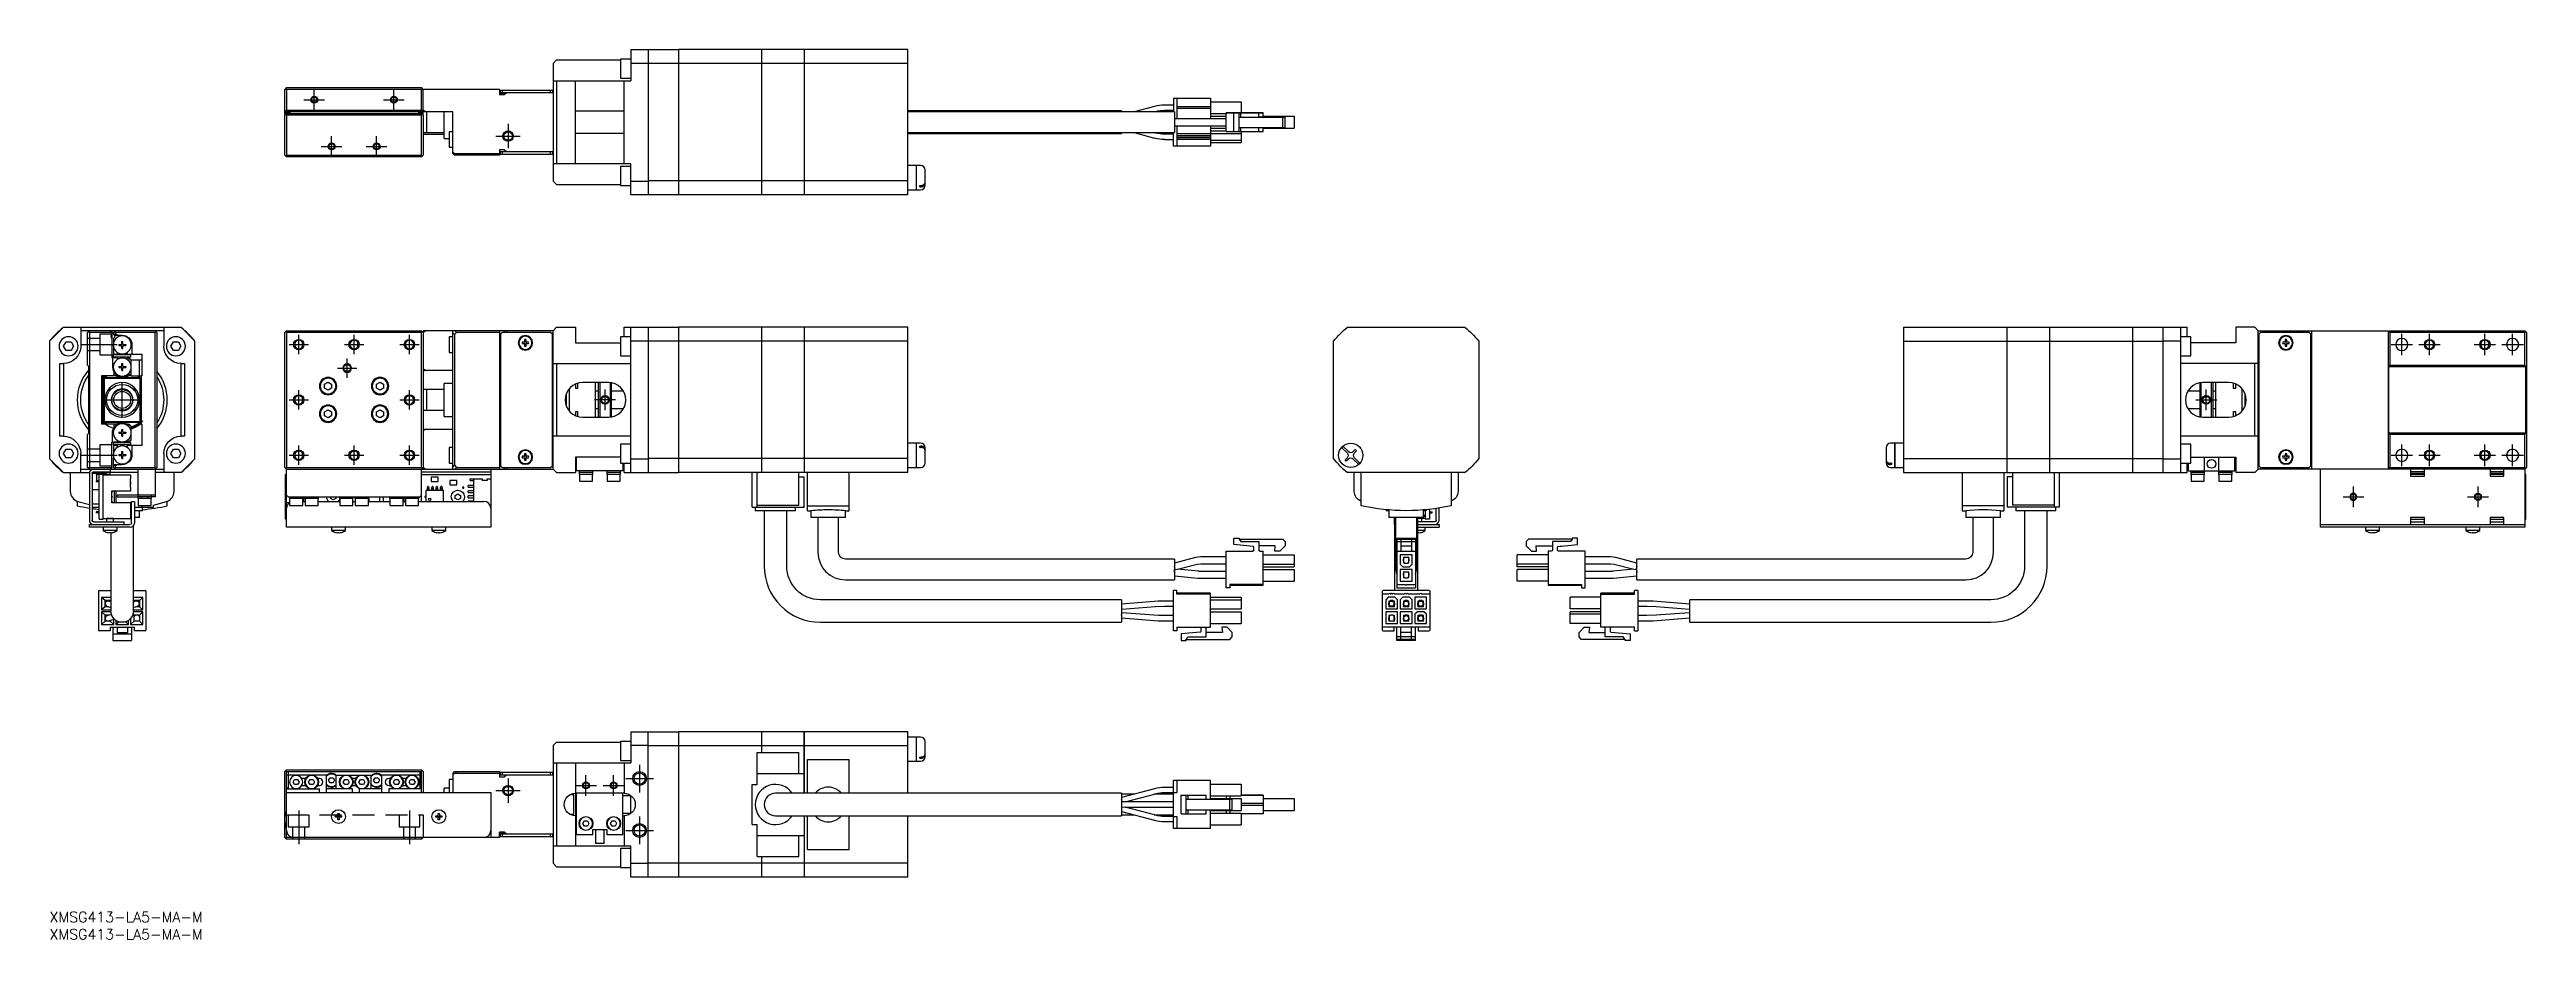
# Model space of a CAD drawing. Extents: x 0 to 716, y -8 to 249.
import ezdxf

# ---------------------------------------------------------------- set-up
doc = ezdxf.new("R2010")
doc.units = 0
doc.header["$LTSCALE"] = 0.5
doc.linetypes.add('CENTER', pattern=[50.8, 31.75, -6.35, 6.35, -6.35])
doc.linetypes.add('DASHED', pattern=[19.05, 12.7, -6.35])
for name, color, linetype in [('MSM_CENTER', 1, 'CENTER'), ('MSM_CONTINUOUS', 7, 'CONTINUOUS'), ('MSM_DASHED', 4, 'DASHED'), ('MSM_NARROW', 5, 'CONTINUOUS'), ('MSM_PART_NUMBER', 7, 'CONTINUOUS')]:
    doc.layers.add(name, color=color, linetype=linetype)
doc.styles.get("Standard").update_dxf_attribs({"font": 'txt.shx', "height": 1, "bigfont": 'bigfont.shx'})

# ---------------------------------------------------------------- blocks, each defined once
blk = doc.blocks.new('*U2')
at = {"layer": 'MSM_PART_NUMBER'}
blk.add_text('XMSG413-LA5-MA-M', height=3, dxfattribs=at).set_placement((0, -3))
blk = doc.blocks.new('*U3')
at = {"layer": 'MSM_PART_NUMBER'}
blk.add_text('XMSG413-LA5-MA-M', height=3, dxfattribs=at).set_placement((0, -8))

msp = doc.modelspace()

# ---------------------------------------------------------------- linework, layer by layer
at = {"layer": 'MSM_CENTER'}
for p, q in [((76.49, 231.65), (76.49, 237.65)), ((99.49, 231.65), (99.49, 237.65)), ((73.49, 234.65), (79.49, 234.65)), ((96.49, 234.65), (102.49, 234.65)), ((81.49, 218.15), (81.49, 224.15)), ((94.49, 218.15), (94.49, 224.15)), ((128.99, 224.15), (135.99, 224.15)), ((132.49, 227.65), (132.49, 220.65)), ((78.49, 221.15), (84.49, 221.15)), ((91.49, 221.15), (97.49, 221.15)), ((71.99, 161.1), (71.99, 166.7)), ((87.99, 161.1), (87.99, 166.7)), ((103.99, 161.1), (103.99, 166.7)), ((679.66, 160.8), (679.66, 167)), ((687.66, 160.8), (687.66, 167)), ((703.66, 160.8), (703.66, 167)), ((711.66, 160.8), (711.66, 167)), ((9, 163.9), (19.5, 163.9)), ((69.19, 163.9), (74.79, 163.9)), ((85.19, 163.9), (90.79, 163.9)), ((85.99, 154.3), (85.99, 159.9)), ((101.19, 163.9), (106.79, 163.9)), ((676.56, 163.9), (682.76, 163.9)), ((684.56, 163.9), (690.76, 163.9)), ((700.56, 163.9), (706.76, 163.9)), ((708.56, 163.9), (714.76, 163.9)), ((21, 142.75), (21, 153.05)), ((71.99, 145.1), (71.99, 150.7)), ((83.19, 157.1), (88.79, 157.1)), ((103.99, 145.1), (103.99, 150.7)), ((160.49, 150.9), (160.49, 144.9)), ((160.49, 150.9), (160.49, 144.9)), ((623.16, 144.9), (623.16, 150.9)), ((15.85, 147.9), (26.15, 147.9)), ((69.19, 147.9), (74.79, 147.9)), ((101.19, 147.9), (106.79, 147.9)), ((163.49, 147.9), (157.49, 147.9)), ((163.49, 147.9), (157.49, 147.9)), ((620.16, 147.9), (626.16, 147.9)), ((9, 131.9), (19.5, 131.9)), ((69.19, 131.9), (74.79, 131.9)), ((71.99, 129.1), (71.99, 134.7)), ((85.19, 131.9), (90.79, 131.9)), ((87.99, 129.1), (87.99, 134.7)), ((101.19, 131.9), (106.79, 131.9)), ((103.99, 129.1), (103.99, 134.7)), ((676.56, 131.9), (682.76, 131.9)), ((679.66, 128.8), (679.66, 135)), ((684.56, 131.9), (690.76, 131.9)), ((687.66, 128.8), (687.66, 135)), ((700.56, 131.9), (706.76, 131.9)), ((703.66, 128.8), (703.66, 135)), ((708.56, 131.9), (714.76, 131.9)), ((711.66, 128.8), (711.66, 135)), ((665.66, 116.9), (665.66, 122.9)), ((701.66, 116.9), (701.66, 122.9)), ((662.66, 119.9), (668.66, 119.9)), ((698.66, 119.9), (704.66, 119.9)), ((132.49, 38.5), (132.49, 31.5)), ((151.99, 36.5), (157.99, 36.5)), ((154.99, 33.5), (154.99, 39.5)), ((159.99, 36.5), (165.99, 36.5)), ((162.99, 33.5), (162.99, 39.5)), ((166.49, 38.5), (174.49, 38.5)), ((170.49, 42.5), (170.49, 34.5)), ((71.99, 29.3), (71.99, 19.5)), ((103.99, 29.3), (103.99, 19.5)), ((128.99, 35), (135.99, 35)), ((166.49, 23.5), (174.49, 23.5)), ((170.49, 27.5), (170.49, 19.5))]:
    msp.add_line(p, q, dxfattribs=at)
at = {"layer": 'MSM_CONTINUOUS'}
for p, q in [((146.49, 246.15), (145.49, 245.15)), ((145.49, 245.15), (145.49, 211.15)), ((146.49, 246.15), (164.99, 246.15)), ((164.99, 246.4), (164.99, 240.9)), ((167.99, 246.4), (164.99, 246.4)), ((167.99, 249.15), (167.99, 240.15)), ((167.99, 249.15), (181.69, 249.15)), ((172.99, 245.15), (167.99, 245.15)), ((172.99, 249.15), (172.99, 207.15)), ((181.69, 245.12), (172.99, 245.12)), ((181.69, 249.15), (181.69, 207.15)), ((181.74, 249.1), (181.69, 249.1)), ((181.74, 244.86), (181.69, 244.86)), ((181.74, 249.15), (181.74, 207.15)), ((205.69, 249.15), (181.74, 249.15)), ((205.69, 245.12), (181.74, 245.12)), ((205.69, 249.15), (205.69, 207.15)), ((205.74, 249.1), (205.69, 249.1)), ((205.74, 244.86), (205.69, 244.86)), ((217.99, 249.15), (205.74, 249.15)), ((205.74, 249.15), (205.74, 207.15)), ((217.99, 245.12), (205.74, 245.12)), ((217.99, 249.15), (217.99, 207.15)), ((218.04, 249.1), (217.99, 249.1)), ((218.04, 244.86), (217.99, 244.86)), ((247.99, 249.15), (218.04, 249.15)), ((218.04, 249.15), (218.04, 207.15)), ((247.99, 245.12), (218.04, 245.12)), ((247.99, 207.15), (247.99, 249.15)), ((68.49, 238.15), (67.99, 237.65)), ((67.99, 230.45), (67.99, 237.65)), ((68.49, 237.65), (68.24, 237.9)), ((68.49, 238.15), (107.49, 238.15)), ((107.49, 237.65), (68.49, 237.65)), ((68.49, 237.65), (68.49, 231.65)), ((107.99, 237.65), (107.49, 238.15)), ((107.74, 237.9), (107.49, 237.65)), ((107.49, 231.65), (107.49, 237.65)), ((129.99, 237.65), (107.99, 237.65)), ((107.99, 230.45), (107.99, 237.65)), ((129.99, 237.65), (129.99, 236.15)), ((131.74, 236.4), (129.99, 236.4)), ((130.29, 236.65), (130.29, 237.45)), ((130.29, 237.45), (145.29, 237.45)), ((145.49, 236.65), (130.29, 236.65)), ((130.79, 237.45), (130.79, 236.65)), ((131.99, 236.65), (131.49, 236.15)), ((144.79, 236.65), (144.79, 237.45)), ((145.29, 237.45), (145.29, 236.65)), ((145.49, 240.15), (167.99, 240.15)), ((146.49, 240.15), (146.49, 216.15)), ((151.99, 216.15), (151.99, 240.15)), ((164.99, 240.9), (167.99, 240.9)), ((165.99, 216.15), (165.99, 240.15)), ((67.99, 231.15), (68.49, 231.65)), ((116.49, 231.15), (67.99, 231.15)), ((67.99, 230.95), (69.39, 230.95)), ((68.49, 230.65), (67.99, 230.15)), ((68.09, 230.35), (67.99, 230.45)), ((67.99, 218.65), (67.99, 230.15)), ((68.09, 230.25), (68.09, 230.45)), ((68.49, 230.15), (68.24, 230.4)), ((69.09, 230.75), (68.39, 230.75)), ((68.49, 231.65), (107.49, 231.65)), ((68.49, 230.65), (107.49, 230.65)), ((107.49, 230.15), (68.49, 230.15)), ((68.49, 230.15), (68.49, 218.65)), ((69.39, 230.95), (69.39, 230.65)), ((107.99, 230.95), (106.59, 230.95)), ((106.59, 230.95), (106.59, 230.65)), ((107.59, 230.75), (106.89, 230.75)), ((107.49, 231.65), (107.99, 231.15)), ((107.99, 230.15), (107.49, 230.65)), ((107.74, 230.4), (107.49, 230.15)), ((107.49, 218.65), (107.49, 230.15)), ((107.89, 230.45), (107.89, 230.25)), ((107.99, 230.45), (107.89, 230.35)), ((108.49, 231.15), (107.99, 231.65)), ((107.99, 230.15), (107.99, 218.65)), ((108.99, 225.15), (108.99, 231.15)), ((113.99, 223.4), (113.99, 231.15)), ((116.49, 219.15), (116.49, 231.15)), ((129.99, 236.15), (131.49, 236.15)), ((165.99, 231.36), (151.99, 231.36)), ((309.74, 231.4), (247.99, 231.4)), ((324.99, 231.15), (247.99, 231.15)), ((309.74, 231.4), (309.74, 231.15)), ((319.23, 232.72), (313.37, 231.15)), ((319.16, 231.15), (319.62, 231.27)), ((324.74, 233.1), (322.1, 233.1)), ((322.1, 231.6), (324.74, 231.6)), ((324.74, 235.05), (335.44, 235.05)), ((324.74, 235.05), (324.74, 231.15)), ((324.99, 231.15), (324.99, 225.15)), ((331.37, 229.15), (324.99, 229.15)), ((331.89, 229.15), (324.99, 229.15)), ((325.74, 235.05), (325.74, 229.15)), ((335.44, 232.6), (325.74, 232.6)), ((335.44, 232.1), (325.74, 232.1)), ((332.63, 229.15), (331.37, 229.15)), ((332.08, 229.15), (331.89, 229.15)), ((339.99, 229.15), (332.08, 229.15)), ((339.99, 229.15), (332.63, 229.15)), ((335.44, 235.05), (335.44, 229.15)), ((335.44, 234.05), (344.34, 234.05)), ((335.44, 230.65), (339.99, 230.65)), ((335.44, 229.85), (339.99, 229.85)), ((339.99, 230.85), (347.64, 230.85)), ((340.99, 230.85), (339.99, 230.85)), ((339.99, 225.45), (339.99, 230.85)), ((350.69, 230.85), (340.99, 230.85)), ((342.19, 230.85), (343.69, 230.85)), ((347.76, 230.85), (342.19, 230.85)), ((342.19, 225.45), (342.19, 230.85)), ((343.69, 230.85), (344.19, 230.85)), ((343.69, 225.45), (343.69, 230.85)), ((343.69, 229.65), (344.19, 229.65)), ((343.69, 229.65), (356.29, 229.65)), ((344.19, 230.85), (349.44, 230.85)), ((344.19, 229.65), (344.19, 230.85)), ((344.19, 229.65), (349.44, 229.65)), ((344.34, 234.05), (344.34, 230.85)), ((347.64, 230.85), (347.94, 230.85)), ((347.94, 230.85), (347.76, 230.85)), ((349.44, 230.85), (349.74, 230.85)), ((349.44, 229.65), (349.44, 230.85)), ((354.12, 229.65), (349.44, 229.65)), ((349.74, 229.65), (349.44, 229.65)), ((349.74, 230.85), (350.69, 230.85)), ((350.69, 229.65), (350.69, 230.85)), ((350.69, 229.85), (359.59, 229.85)), ((350.69, 229.85), (359.59, 229.85)), ((350.69, 229.85), (359.59, 229.85)), ((353.99, 229.65), (354.12, 229.65)), ((355.49, 229.65), (353.99, 229.65)), ((356.99, 229.65), (355.49, 229.65)), ((356.29, 226.65), (356.29, 229.65)), ((356.29, 229.65), (356.99, 229.65)), ((356.99, 226.65), (356.99, 229.65)), ((359.59, 229.85), (359.59, 226.45)), ((107.99, 225.15), (113.99, 225.15)), ((107.99, 224.65), (113.99, 224.65)), ((113.99, 223.4), (115.49, 223.4)), ((115.49, 225.4), (115.49, 220.9)), ((116.49, 225.4), (115.49, 225.4)), ((151.99, 224.94), (165.99, 224.94)), ((247.99, 225.15), (324.99, 225.15)), ((247.99, 224.9), (309.74, 224.9)), ((309.74, 225.15), (309.74, 224.9)), ((313.37, 225.15), (319.22, 223.58)), ((319.61, 225.03), (319.16, 225.15)), ((324.74, 224.7), (322.11, 224.7)), ((322.11, 223.2), (324.74, 223.2)), ((324.74, 221.25), (324.74, 225.15)), ((324.99, 227.15), (331.37, 227.15)), ((325.74, 227.15), (325.74, 221.25)), ((335.44, 224.75), (325.74, 224.75)), ((335.44, 224.25), (325.74, 224.25)), ((335.44, 224.2), (325.74, 224.2)), ((335.44, 223.7), (325.74, 223.7)), ((335.44, 223.65), (325.74, 223.65)), ((335.44, 223.15), (325.74, 223.15)), ((331.37, 227.15), (332.63, 227.15)), ((332.63, 227.15), (339.99, 227.15)), ((335.44, 227.15), (335.44, 221.25)), ((335.44, 226.45), (339.99, 226.45)), ((335.44, 225.65), (339.99, 225.65)), ((335.44, 224.9), (344.34, 224.9)), ((335.44, 223), (344.34, 223)), ((335.44, 222.25), (344.34, 222.25)), ((339.99, 225.45), (342.19, 225.45)), ((342.19, 225.45), (343.69, 225.45)), ((343.69, 226.65), (356.29, 226.65)), ((343.69, 225.45), (344.19, 225.45)), ((344.19, 225.45), (344.19, 226.65)), ((344.19, 225.45), (349.44, 225.45)), ((344.34, 225.45), (344.34, 222.25)), ((349.44, 225.45), (349.44, 226.65)), ((349.44, 225.45), (349.74, 225.45)), ((349.74, 225.45), (350.69, 225.45)), ((350.69, 225.45), (350.69, 226.65)), ((350.69, 226.45), (359.59, 226.45)), ((356.29, 226.65), (356.99, 226.65)), ((67.99, 218.65), (68.49, 218.15)), ((68.24, 218.4), (68.49, 218.65)), ((68.49, 218.65), (107.49, 218.65)), ((107.49, 218.15), (68.49, 218.15)), ((107.49, 218.65), (107.74, 218.4)), ((107.49, 218.15), (107.99, 218.65)), ((115.49, 220.9), (116.49, 220.9)), ((116.49, 219.46), (117.1, 219.15)), ((116.99, 218.65), (116.49, 219.15)), ((129.99, 218.65), (116.99, 218.65)), ((117.1, 219.15), (129.99, 219.15)), ((117.1, 219.15), (117.6, 218.65)), ((131.49, 220.15), (129.99, 220.15)), ((129.99, 220.15), (129.99, 218.65)), ((130.29, 218.85), (130.29, 219.65)), ((130.29, 219.65), (145.49, 219.65)), ((145.29, 218.85), (130.29, 218.85)), ((130.79, 219.65), (130.79, 218.85)), ((131.49, 220.15), (131.99, 219.65)), ((144.79, 218.85), (144.79, 219.65)), ((145.29, 219.65), (145.29, 218.85)), ((167.99, 216.15), (145.49, 216.15)), ((164.99, 215.4), (164.99, 209.9)), ((167.99, 215.4), (164.99, 215.4)), ((167.99, 207.15), (167.99, 216.15)), ((250.49, 215.65), (247.99, 215.65)), ((250.49, 208.65), (250.49, 215.65)), ((250.54, 215.6), (250.49, 215.6)), ((250.54, 208.65), (250.54, 215.65)), ((251.69, 215.65), (250.54, 215.65)), ((335.44, 221.25), (324.74, 221.25)), ((145.49, 211.15), (146.49, 210.15)), ((146.49, 210.15), (164.99, 210.15)), ((164.99, 209.9), (167.99, 209.9)), ((167.99, 211.15), (172.99, 211.15)), ((181.69, 211.18), (172.99, 211.18)), ((181.74, 211.44), (181.69, 211.44)), ((205.69, 211.18), (181.74, 211.18)), ((205.74, 211.44), (205.69, 211.44)), ((217.99, 211.18), (205.74, 211.18)), ((218.04, 211.44), (217.99, 211.44)), ((247.99, 211.18), (218.04, 211.18)), ((247.99, 208.65), (250.49, 208.65)), ((250.49, 208.7), (250.54, 208.7)), ((250.54, 208.65), (251.69, 208.65)), ((251.49, 209.5), (251.49, 209.86)), ((251.49, 209.86), (251.69, 209.86)), ((251.49, 209.5), (251.69, 209.5)), ((252.99, 209.95), (252.99, 214.35)), ((181.69, 207.15), (167.99, 207.15)), ((181.74, 207.2), (181.69, 207.2)), ((205.69, 207.15), (181.74, 207.15)), ((205.74, 207.2), (205.69, 207.2)), ((217.99, 207.15), (205.74, 207.15)), ((218.04, 207.2), (217.99, 207.2)), ((247.99, 207.15), (218.04, 207.15)), ((4, 168.9), (0, 164.9)), ((0, 164.9), (0, 130.9)), ((4, 168.9), (38, 168.9)), ((4.06, 163.4), (4.78, 164.65)), ((4.78, 164.65), (6.22, 164.65)), ((6.22, 164.65), (6.94, 163.4)), ((9, 168.9), (9, 163.4)), ((33, 167.9), (9, 167.9)), ((11, 167.4), (11.5, 167.9)), ((11, 157.9), (11, 167.4)), ((11.25, 167.65), (11.5, 167.4)), ((11.5, 167.4), (11.5, 128.4)), ((18, 167.4), (11.5, 167.4)), ((18, 167.4), (17.5, 167.9)), ((18, 167.9), (18, 160.1)), ((18.5, 167.4), (19, 167.9)), ((18.5, 166.96), (18.5, 167.4)), ((18.5, 165.63), (18.5, 164.51)), ((19, 167.1), (18.69, 166.65)), ((18.7, 166.6), (21, 166.6)), ((18.75, 167.65), (19, 167.4)), ((19, 167.4), (19, 167.1)), ((30.5, 167.4), (19, 167.4)), ((19.5, 166.6), (19, 167.1)), ((20.85, 164.8), (21.14, 164.8)), ((20.85, 164), (20.85, 164.8)), ((21.14, 164), (21.14, 164.8)), ((31, 167.4), (30.5, 167.9)), ((30.5, 167.4), (30.75, 167.65)), ((30.5, 128.4), (30.5, 167.4)), ((31, 167.4), (31, 128.4)), ((33, 168.9), (33, 163.4)), ((35.06, 163.4), (35.78, 164.65)), ((35.78, 164.65), (37.22, 164.65)), ((37.22, 164.65), (37.94, 163.4)), ((42, 164.9), (38, 168.9)), ((42, 130.9), (42, 164.9)), ((67.99, 167.4), (68.49, 167.9)), ((67.99, 128.4), (67.99, 167.4)), ((68.24, 167.65), (68.49, 167.4)), ((68.49, 167.9), (107.49, 167.9)), ((107.49, 167.4), (68.49, 167.4)), ((68.49, 167.4), (68.49, 128.4)), ((107.49, 167.9), (107.99, 167.4)), ((107.49, 167.4), (107.74, 167.65)), ((107.49, 128.4), (107.49, 167.4)), ((107.99, 167.4), (108.49, 167.9)), ((145.49, 167.9), (107.99, 167.9)), ((107.99, 167.9), (107.99, 127.9)), ((115.49, 166.15), (115.49, 161.65)), ((116.49, 166.15), (115.49, 166.15)), ((116.49, 127.9), (116.49, 167.9)), ((116.99, 166.78), (116.49, 167.28)), ((117.6, 167.4), (116.99, 166.78)), ((116.99, 166.78), (116.99, 129.01)), ((117.1, 167.9), (117.6, 167.4)), ((129.99, 167.4), (117.6, 167.4)), ((129.99, 167.9), (129.99, 127.9)), ((130.79, 167.4), (130.29, 166.9)), ((130.29, 166.9), (130.29, 128.9)), ((144.79, 167.4), (130.79, 167.4)), ((131.49, 167.4), (131.49, 167.9)), ((131.99, 167.9), (131.99, 167.4)), ((137.25, 164.64), (136.57, 164.64)), ((137.25, 165.31), (137.25, 164.64)), ((137.73, 164.64), (137.73, 165.31)), ((138.41, 164.64), (137.73, 164.64)), ((145.29, 166.9), (144.79, 167.4)), ((145.29, 128.9), (145.29, 166.9)), ((146.49, 168.9), (145.49, 167.9)), ((145.49, 127.9), (145.49, 167.9)), ((146.49, 168.9), (151.99, 168.9)), ((151.99, 168.9), (151.99, 164.4)), ((164.99, 166.15), (164.99, 160.65)), ((167.99, 166.15), (164.99, 166.15)), ((165.99, 166.15), (165.99, 168.9)), ((165.99, 168.9), (181.69, 168.9)), ((167.99, 126.9), (167.99, 168.9)), ((172.99, 164.9), (167.99, 164.9)), ((172.99, 168.9), (172.99, 126.9)), ((181.69, 164.87), (172.99, 164.87)), ((181.69, 168.9), (181.69, 126.9)), ((181.74, 168.85), (181.69, 168.85)), ((181.74, 164.61), (181.69, 164.61)), ((205.69, 168.9), (181.74, 168.9)), ((181.74, 168.9), (181.74, 126.9)), ((205.69, 164.87), (181.74, 164.87)), ((205.69, 168.9), (205.69, 126.9)), ((205.74, 168.85), (205.69, 168.85)), ((205.74, 164.61), (205.69, 164.61)), ((217.99, 168.9), (205.74, 168.9)), ((205.74, 168.9), (205.74, 126.9)), ((217.99, 164.87), (205.74, 164.87)), ((217.99, 168.9), (217.99, 126.9)), ((218.04, 168.85), (217.99, 168.85)), ((218.04, 164.61), (217.99, 164.61)), ((247.99, 168.9), (218.04, 168.9)), ((218.04, 168.9), (218.04, 126.9)), ((247.99, 164.87), (218.04, 164.87)), ((247.99, 126.9), (247.99, 168.9)), ((371.1, 165.02), (370.97, 164.9)), ((370.97, 130.93), (370.97, 164.87)), ((374.97, 168.9), (374.85, 168.77)), ((375, 168.9), (408.95, 168.9)), ((409.1, 168.77), (408.97, 168.9)), ((412.97, 164.9), (412.85, 165.02)), ((412.97, 164.87), (412.97, 130.93)), ((535.66, 168.9), (565.61, 168.9)), ((535.66, 168.9), (535.66, 126.9)), ((535.66, 164.87), (565.61, 164.87)), ((565.61, 126.9), (565.61, 168.9)), ((565.61, 168.85), (565.66, 168.85)), ((565.61, 164.61), (565.66, 164.61)), ((565.66, 126.9), (565.66, 168.9)), ((565.66, 168.9), (577.91, 168.9)), ((565.66, 164.87), (577.91, 164.87)), ((577.91, 126.9), (577.91, 168.9)), ((577.91, 168.85), (577.96, 168.85)), ((577.91, 164.61), (577.96, 164.61)), ((577.96, 168.9), (601.91, 168.9)), ((577.96, 126.9), (577.96, 168.9)), ((577.96, 164.87), (601.91, 164.87)), ((601.91, 126.9), (601.91, 168.9)), ((601.91, 168.85), (601.96, 168.85)), ((601.91, 164.61), (601.96, 164.61)), ((601.96, 126.9), (601.96, 168.9)), ((601.96, 168.9), (617.66, 168.9)), ((601.96, 164.87), (610.66, 164.87)), ((610.66, 126.9), (610.66, 168.9)), ((615.66, 164.9), (610.66, 164.9)), ((615.66, 168.9), (615.66, 126.9)), ((618.66, 166.15), (615.66, 166.15)), ((617.66, 166.15), (617.66, 168.9)), ((618.66, 160.65), (618.66, 166.15)), ((631.66, 168.9), (631.66, 164.4)), ((637.16, 168.9), (631.66, 168.9)), ((638.16, 167.9), (637.16, 168.9)), ((638.16, 127.9), (638.16, 167.9)), ((638.16, 167.9), (675.66, 167.9)), ((638.86, 167.4), (638.36, 166.9)), ((638.36, 166.9), (638.36, 128.9)), ((652.86, 167.4), (638.86, 167.4)), ((645.92, 164.64), (645.24, 164.64)), ((645.92, 165.31), (645.92, 164.64)), ((646.4, 164.64), (646.4, 165.31)), ((647.08, 164.64), (646.4, 164.64)), ((651.66, 167.4), (651.66, 167.9)), ((652.16, 167.4), (652.16, 167.9)), ((653.36, 166.9), (652.86, 167.4)), ((653.36, 128.9), (653.36, 166.9)), ((653.66, 127.9), (653.66, 167.9)), ((675.66, 167.9), (675.66, 127.9)), ((675.66, 167.4), (676.16, 167.9)), ((675.91, 167.65), (676.16, 167.4)), ((676.16, 167.9), (715.16, 167.9)), ((676.16, 167.4), (676.16, 157.9)), ((715.16, 167.4), (676.16, 167.4)), ((679.46, 165.63), (679.86, 165.63)), ((711.46, 165.63), (711.86, 165.63)), ((715.16, 167.9), (715.66, 167.4)), ((715.16, 167.4), (715.41, 167.65)), ((715.16, 157.9), (715.16, 167.4)), ((715.66, 167.4), (715.66, 128.4)), ((3, 137.4), (3, 158.4)), ((3, 158.4), (4, 158.4)), ((4, 158.4), (4, 137.4)), ((4.78, 162.15), (4.06, 163.4)), ((6.22, 162.15), (4.78, 162.15)), ((6.94, 163.4), (6.22, 162.15)), ((11.35, 157.55), (11, 157.9)), ((11.35, 138.25), (11.35, 157.55)), ((19.45, 160.1), (18, 160.1)), ((18.2, 160.1), (18.2, 157.4)), ((18.5, 163.08), (18.5, 161.1)), ((18.5, 161.1), (19.45, 161.1)), ((18.5, 160.3), (18.5, 160.9)), ((23.5, 160.9), (18.5, 160.9)), ((23.5, 160.3), (18.5, 160.3)), ((19.45, 161.1), (19.6, 161.36)), ((19.45, 160.1), (19.58, 159.87)), ((20, 163.94), (20.79, 163.94)), ((20, 163.94), (20, 163.65)), ((20, 163.65), (20.79, 163.65)), ((20, 157.54), (20.79, 157.54)), ((20, 157.54), (20, 157.25)), ((20.53, 163.65), (20.53, 163.94)), ((20.53, 157.25), (20.53, 157.54)), ((21.14, 164.27), (20.85, 164.27)), ((20.85, 162.8), (20.85, 163.59)), ((20.85, 163.33), (21.14, 163.33)), ((20.85, 162.8), (21.14, 162.8)), ((20.85, 158.4), (21.14, 158.4)), ((20.85, 157.6), (20.85, 158.4)), ((21.14, 157.87), (20.85, 157.87)), ((21.14, 162.8), (21.14, 163.59)), ((21.14, 157.6), (21.14, 158.4)), ((21.2, 163.94), (22, 163.94)), ((21.2, 163.65), (22, 163.65)), ((21.2, 157.54), (22, 157.54)), ((21.47, 163.65), (21.47, 163.94)), ((21.47, 157.25), (21.47, 157.54)), ((22, 163.94), (22, 163.65)), ((22, 157.54), (22, 157.25)), ((22.38, 159.8), (22.55, 160.1)), ((22.4, 161.36), (22.55, 161.1)), ((22.55, 161.1), (26.7, 161.1)), ((22.55, 160.1), (23, 160.1)), ((23, 159.06), (23, 160.1)), ((23, 160.1), (23.5, 159.6)), ((23.5, 160.3), (23.5, 160.9)), ((23.5, 159.6), (23.5, 158.11)), ((26.7, 159.35), (23.5, 159.35)), ((23.8, 163.8), (23.8, 161.1)), ((26, 154.85), (26, 159.35)), ((26.7, 161.1), (26.7, 154.9)), ((35.78, 162.15), (35.06, 163.4)), ((37.22, 162.15), (35.78, 162.15)), ((37.94, 163.4), (37.22, 162.15)), ((38, 137.4), (38, 158.4)), ((38, 158.4), (39, 158.4)), ((39, 158.4), (39, 137.4)), ((115.49, 161.65), (116.49, 161.65)), ((130.29, 157.9), (129.99, 157.9)), ((136.57, 164.16), (137.25, 164.16)), ((137.25, 164.16), (137.25, 163.48)), ((137.73, 163.48), (137.73, 164.16)), ((137.73, 164.16), (138.41, 164.16)), ((145.49, 157.9), (145.29, 157.9)), ((145.49, 158.4), (167.99, 158.4)), ((146.49, 158.4), (146.49, 137.4)), ((151.99, 164.4), (164.99, 164.4)), ((164.99, 160.65), (167.99, 160.65)), ((615.66, 160.65), (618.66, 160.65)), ((638.16, 158.4), (615.66, 158.4)), ((631.66, 164.4), (618.66, 164.4)), ((637.16, 137.4), (637.16, 158.4)), ((638.36, 162.4), (638.16, 162.4)), ((638.36, 157.9), (638.16, 157.9)), ((645.24, 164.16), (645.92, 164.16)), ((645.92, 164.16), (645.92, 163.48)), ((646.4, 163.48), (646.4, 164.16)), ((646.4, 164.16), (647.08, 164.16)), ((653.36, 162.4), (653.66, 162.4)), ((653.66, 161.65), (653.36, 161.65)), ((676.16, 157.9), (675.81, 157.55)), ((675.81, 157.55), (675.81, 138.25)), ((675.81, 157.55), (715.51, 157.55)), ((676.16, 157.9), (715.16, 157.9)), ((715.51, 157.55), (715.16, 157.9)), ((715.51, 138.25), (715.51, 157.55)), ((20.29, 154.9), (15, 154.9)), ((15, 154.9), (15, 140.9)), ((15.5, 153.6), (15.8, 153.9)), ((15.5, 142.2), (15.5, 153.6)), ((16, 154.1), (15.8, 153.9)), ((15.8, 153.9), (15.8, 141.9)), ((16, 154.1), (16.3, 154.4)), ((26, 154.1), (16, 154.1)), ((16.3, 154.4), (25.7, 154.4)), ((18.7, 154.9), (18.7, 155.8)), ((19.2, 155.25), (19.2, 154.9)), ((20, 157.25), (20.79, 157.25)), ((20.85, 156.4), (20.85, 157.19)), ((20.85, 156.93), (21.14, 156.93)), ((20.85, 156.4), (21.14, 156.4)), ((21.14, 156.4), (21.14, 157.19)), ((21.2, 157.25), (22, 157.25)), ((23, 154.9), (21.71, 154.9)), ((23, 154.9), (23, 155.73)), ((23.5, 155.4), (23, 154.9)), ((23.5, 156.68), (23.5, 154.85)), ((23.5, 154.85), (26.5, 154.85)), ((24.2, 150.87), (24.2, 151.06)), ((24.2, 150.87), (24.42, 150.65)), ((24.42, 150.81), (24.42, 150.65)), ((24.42, 150.65), (24.56, 150.65)), ((24.56, 150.65), (24.56, 150.65)), ((25.7, 154.4), (26.5, 153.6)), ((26.2, 141.9), (26.2, 153.9)), ((26.5, 154.9), (26.5, 140.9)), ((26.7, 154.9), (26.5, 154.9)), ((79.49, 152.47), (80.49, 153.05)), ((79.49, 151.32), (79.49, 152.47)), ((80.49, 150.74), (79.49, 151.32)), ((80.49, 153.05), (81.49, 152.47)), ((81.49, 151.32), (80.49, 150.74)), ((81.49, 152.47), (81.49, 151.32)), ((94.49, 152.47), (95.49, 153.05)), ((94.49, 151.32), (94.49, 152.47)), ((95.49, 150.74), (94.49, 151.32)), ((95.49, 153.05), (96.49, 152.47)), ((96.49, 151.32), (95.49, 150.74)), ((96.49, 152.47), (96.49, 151.32)), ((108.49, 156.38), (107.99, 156.88)), ((113.99, 150.9), (107.99, 150.9)), ((116.49, 156.38), (108.49, 156.38)), ((108.99, 144.9), (108.99, 150.9)), ((113.99, 143.15), (113.99, 152.65)), ((116.49, 152.65), (113.99, 152.65)), ((129.99, 156.15), (130.29, 156.15)), ((130.19, 152.9), (129.99, 152.7)), ((130.19, 152.9), (130.19, 142.9)), ((130.29, 152.9), (130.19, 152.9)), ((145.49, 155.4), (145.29, 155.4)), ((150.09, 151.02), (150.09, 144.77)), ((152.09, 151.23), (152.09, 152.52)), ((152.59, 151.25), (152.09, 151.25)), ((152.59, 151.23), (152.09, 151.23)), ((152.59, 152.7), (152.59, 151.23)), ((161.49, 152.9), (153.99, 152.9)), ((157.79, 142.9), (157.79, 152.9)), ((158.49, 150.4), (157.79, 150.4)), ((158.49, 152.9), (158.49, 142.9)), ((158.99, 152.9), (158.99, 142.9)), ((162.09, 142.93), (162.09, 152.86)), ((162.29, 152.83), (162.29, 142.96)), ((165.82, 150.4), (162.29, 150.4)), ((621.36, 150.4), (617.83, 150.4)), ((621.36, 142.96), (621.36, 152.83)), ((621.56, 152.86), (621.56, 142.93)), ((629.66, 152.9), (622.16, 152.9)), ((624.66, 142.9), (624.66, 152.9)), ((625.16, 142.9), (625.16, 152.9)), ((625.86, 150.4), (625.16, 150.4)), ((625.86, 152.9), (625.86, 142.9)), ((631.06, 151.23), (631.06, 152.7)), ((631.56, 151.25), (631.06, 151.25)), ((631.56, 151.23), (631.06, 151.23)), ((631.56, 152.52), (631.56, 151.23)), ((633.56, 144.77), (633.56, 151.02)), ((638.36, 155.4), (638.16, 155.4)), ((653.36, 156.15), (653.66, 156.15)), ((653.46, 152.9), (653.36, 152.9)), ((653.46, 142.9), (653.46, 152.9)), ((653.66, 152.7), (653.46, 152.9)), ((18.04, 146.83), (18.04, 146.83)), ((19.56, 145.1), (19.63, 145.1)), ((19.69, 145.03), (19.63, 145.1)), ((22.38, 145.1), (22.31, 145.03)), ((22.38, 145.1), (22.44, 145.1)), ((23.97, 146.83), (23.97, 146.83)), ((24.42, 145.15), (24.2, 144.92)), ((24.2, 144.73), (24.2, 144.92)), ((24.42, 145.15), (24.42, 144.98)), ((24.56, 145.15), (24.42, 145.15)), ((79.49, 144.47), (80.49, 145.05)), ((79.49, 143.32), (79.49, 144.47)), ((80.49, 142.74), (79.49, 143.32)), ((80.49, 145.05), (81.49, 144.47)), ((81.49, 143.32), (80.49, 142.74)), ((81.49, 144.47), (81.49, 143.32)), ((94.49, 144.47), (95.49, 145.05)), ((94.49, 143.32), (94.49, 144.47)), ((95.49, 142.74), (94.49, 143.32)), ((95.49, 145.05), (96.49, 144.47)), ((96.49, 143.32), (95.49, 142.74)), ((96.49, 144.47), (96.49, 143.32)), ((107.99, 144.9), (113.99, 144.9)), ((113.99, 143.15), (116.49, 143.15)), ((149.29, 149.15), (149.15, 149.15)), ((149.15, 146.65), (149.29, 146.65)), ((149.29, 149.6), (149.29, 146.19)), ((152.09, 143.27), (152.09, 144.56)), ((152.09, 144.56), (152.59, 144.56)), ((152.09, 144.54), (152.59, 144.54)), ((152.59, 144.56), (152.59, 143.1)), ((157.79, 145.4), (158.49, 145.4)), ((162.29, 145.4), (165.82, 145.4)), ((617.83, 145.4), (621.36, 145.4)), ((625.16, 145.4), (625.86, 145.4)), ((631.06, 144.56), (631.56, 144.56)), ((631.06, 143.1), (631.06, 144.56)), ((631.06, 144.54), (631.56, 144.54)), ((631.56, 144.56), (631.56, 143.27)), ((634.36, 146.19), (634.36, 149.6)), ((634.5, 149.15), (634.36, 149.15)), ((634.36, 146.65), (634.5, 146.65)), ((4, 137.4), (3, 137.4)), ((11, 137.9), (11.35, 138.25)), ((11, 128.4), (11, 137.9)), ((20.29, 140.9), (15, 140.9)), ((15.8, 141.9), (15.5, 142.2)), ((15.8, 141.9), (16, 141.7)), ((16, 141.7), (26, 141.7)), ((16.3, 141.4), (16, 141.7)), ((25.7, 141.4), (16.3, 141.4)), ((18.2, 135.7), (18.2, 138.4)), ((18.7, 139.99), (18.7, 140.9)), ((19.2, 140.9), (19.2, 140.54)), ((20, 138.54), (20.79, 138.54)), ((20, 138.54), (20, 138.25)), ((20, 138.25), (20.79, 138.25)), ((20.53, 138.25), (20.53, 138.54)), ((20.85, 139.4), (21.14, 139.4)), ((20.85, 138.6), (20.85, 139.4)), ((21.14, 138.87), (20.85, 138.87)), ((20.85, 137.4), (20.85, 138.19)), ((20.85, 137.93), (21.14, 137.93)), ((20.85, 137.4), (21.14, 137.4)), ((21.14, 138.6), (21.14, 139.4)), ((21.14, 137.4), (21.14, 138.19)), ((21.2, 138.54), (22, 138.54)), ((21.2, 138.25), (22, 138.25)), ((21.47, 138.25), (21.47, 138.54)), ((21.71, 140.9), (23, 140.9)), ((22, 138.54), (22, 138.25)), ((22.38, 135.99), (22.55, 135.7)), ((23, 140.06), (23, 140.9)), ((23, 140.9), (23.5, 140.4)), ((23, 135.7), (23, 136.73)), ((23.5, 136.2), (23, 135.7)), ((23.5, 140.4), (23.5, 139.11)), ((23.5, 137.68), (23.5, 136.2)), ((26, 141.7), (25.7, 141.4)), ((26, 141.7), (26.2, 141.9)), ((26.5, 142.2), (26.2, 141.9)), ((26.7, 140.9), (26.5, 140.9)), ((26.7, 140.9), (26.7, 134.7)), ((39, 137.4), (38, 137.4)), ((107.99, 138.91), (108.49, 139.41)), ((108.49, 139.41), (116.49, 139.41)), ((129.99, 143.1), (130.19, 142.9)), ((130.29, 139.65), (129.99, 139.65)), ((129.99, 137.9), (130.29, 137.9)), ((130.19, 142.9), (130.29, 142.9)), ((145.29, 140.4), (145.49, 140.4)), ((145.29, 137.9), (145.49, 137.9)), ((167.99, 137.4), (145.49, 137.4)), ((153.99, 142.9), (161.49, 142.9)), ((638.16, 137.4), (615.66, 137.4)), ((622.16, 142.9), (629.66, 142.9)), ((638.16, 140.4), (638.36, 140.4)), ((638.16, 137.9), (638.36, 137.9)), ((653.36, 142.9), (653.46, 142.9)), ((653.66, 139.65), (653.36, 139.65)), ((653.46, 142.9), (653.66, 143.1)), ((675.81, 138.25), (676.16, 137.9)), ((715.51, 138.25), (675.81, 138.25)), ((676.16, 137.9), (676.16, 128.4)), ((715.16, 137.9), (676.16, 137.9)), ((715.16, 137.9), (715.51, 138.25)), ((715.16, 128.4), (715.16, 137.9)), ((0, 130.9), (4, 126.9)), ((4.06, 132.4), (4.78, 133.65)), ((4.78, 131.15), (4.06, 132.4)), ((4.78, 133.65), (6.22, 133.65)), ((6.22, 131.15), (4.78, 131.15)), ((6.22, 133.65), (6.94, 132.4)), ((6.94, 132.4), (6.22, 131.15)), ((9, 126.9), (9, 132.4)), ((18, 127.9), (18, 135.7)), ((19.45, 135.7), (18, 135.7)), ((18.5, 134.9), (18.5, 135.5)), ((23.5, 135.5), (18.5, 135.5)), ((23.5, 134.9), (18.5, 134.9)), ((19.45, 134.7), (18.5, 134.7)), ((18.5, 134.7), (18.5, 132.71)), ((18.5, 128.4), (18.5, 131.28)), ((18.5, 129.2), (21, 129.2)), ((18.65, 129.2), (19, 128.7)), ((19, 128.7), (19.5, 129.2)), ((19.45, 135.7), (19.58, 135.92)), ((19.6, 134.44), (19.45, 134.7)), ((20, 132.14), (20.79, 132.14)), ((20, 132.14), (20, 131.85)), ((20, 131.85), (20.79, 131.85)), ((20.53, 131.85), (20.53, 132.14)), ((20.85, 133), (21.14, 133)), ((20.85, 132.2), (20.85, 133)), ((21.14, 132.47), (20.85, 132.47)), ((20.85, 131), (20.85, 131.79)), ((20.85, 131.53), (21.14, 131.53)), ((20.85, 131), (21.14, 131)), ((21.14, 132.2), (21.14, 133)), ((21.14, 131), (21.14, 131.79)), ((21.2, 132.14), (22, 132.14)), ((21.2, 131.85), (22, 131.85)), ((21.47, 131.85), (21.47, 132.14)), ((22, 132.14), (22, 131.85)), ((22.55, 134.7), (22.4, 134.44)), ((23, 135.7), (22.55, 135.7)), ((26.7, 134.7), (22.55, 134.7)), ((23.5, 134.9), (23.5, 135.5)), ((23.8, 134.7), (23.8, 132)), ((33, 132.4), (33, 126.9)), ((35.06, 132.4), (35.78, 133.65)), ((35.78, 131.15), (35.06, 132.4)), ((35.78, 133.65), (37.22, 133.65)), ((37.22, 131.15), (35.78, 131.15)), ((37.22, 133.65), (37.94, 132.4)), ((37.94, 132.4), (37.22, 131.15)), ((38, 126.9), (42, 130.9)), ((115.49, 134.15), (115.49, 129.65)), ((116.49, 134.15), (115.49, 134.15)), ((115.49, 129.65), (116.49, 129.65)), ((116.49, 128.51), (116.99, 129.01)), ((116.99, 129.01), (117.6, 128.4)), ((130.29, 128.9), (130.79, 128.4)), ((137.25, 131.64), (136.57, 131.64)), ((136.57, 131.16), (137.25, 131.16)), ((137.25, 132.31), (137.25, 131.64)), ((137.25, 131.16), (137.25, 130.48)), ((137.73, 131.64), (137.73, 132.31)), ((138.41, 131.64), (137.73, 131.64)), ((137.73, 131.16), (138.41, 131.16)), ((137.73, 130.48), (137.73, 131.16)), ((144.79, 128.4), (145.29, 128.9)), ((164.99, 131.4), (151.99, 131.4)), ((151.99, 131.4), (151.99, 126.9)), ((152.29, 127.4), (152.29, 131.4)), ((164.99, 135.15), (164.99, 129.65)), ((167.99, 135.15), (164.99, 135.15)), ((164.99, 129.65), (167.99, 129.65)), ((165.69, 129.65), (165.69, 127.4)), ((165.99, 126.9), (165.99, 129.65)), ((167.99, 130.9), (172.99, 130.9)), ((181.69, 130.93), (172.99, 130.93)), ((181.74, 131.18), (181.69, 131.18)), ((205.69, 130.93), (181.74, 130.93)), ((205.74, 131.18), (205.69, 131.18)), ((217.99, 130.93), (205.74, 130.93)), ((218.04, 131.18), (217.99, 131.18)), ((247.99, 130.93), (218.04, 130.93)), ((250.49, 135.4), (247.99, 135.4)), ((250.49, 128.4), (250.49, 135.4)), ((250.54, 135.35), (250.49, 135.35)), ((250.54, 128.4), (250.54, 135.4)), ((251.69, 135.4), (250.54, 135.4)), ((251.49, 134.54), (251.69, 134.54)), ((251.49, 134.19), (251.49, 134.54)), ((251.49, 134.19), (251.69, 134.19)), ((252.99, 129.7), (252.99, 134.1)), ((370.97, 130.9), (371.1, 130.77)), ((374.91, 132.6), (373.33, 134.19)), ((373.68, 134.54), (375.27, 132.96)), ((374.31, 130.59), (374.91, 131.19)), ((374.67, 130.23), (374.31, 130.59)), ((375.27, 130.83), (374.67, 130.23)), ((376.68, 132.96), (377.28, 133.56)), ((378.27, 129.25), (376.68, 130.83)), ((377.64, 133.2), (377.04, 132.6)), ((377.04, 131.19), (378.62, 129.6)), ((377.28, 133.56), (377.64, 133.2)), ((412.85, 130.77), (412.97, 130.9)), ((530.66, 134.1), (530.66, 129.7)), ((533.11, 135.4), (531.96, 135.4)), ((532.16, 129.6), (531.96, 129.6)), ((532.16, 129.25), (531.96, 129.25)), ((532.16, 129.6), (532.16, 129.25)), ((533.11, 135.4), (533.11, 128.4)), ((533.16, 135.35), (533.11, 135.35)), ((533.16, 135.4), (533.16, 128.4)), ((535.66, 135.4), (533.16, 135.4)), ((535.66, 130.93), (565.61, 130.93)), ((565.61, 131.18), (565.66, 131.18)), ((565.66, 130.93), (577.91, 130.93)), ((577.91, 131.18), (577.96, 131.18)), ((577.96, 130.93), (601.91, 130.93)), ((601.91, 131.18), (601.96, 131.18)), ((601.96, 130.93), (610.66, 130.93)), ((610.66, 130.9), (615.66, 130.9)), ((618.66, 135.15), (615.66, 135.15)), ((615.66, 129.65), (618.66, 129.65)), ((617.66, 126.9), (617.66, 129.65)), ((617.96, 129.65), (617.96, 127.4)), ((618.66, 129.65), (618.66, 135.15)), ((618.66, 131.4), (631.66, 131.4)), ((622.66, 126.4), (622.66, 131.4)), ((626.66, 131.4), (626.66, 126.4)), ((631.36, 127.4), (631.36, 131.4)), ((631.66, 131.4), (631.66, 126.9)), ((638.16, 133.4), (638.36, 133.4)), ((638.36, 128.9), (638.86, 128.4)), ((645.92, 131.64), (645.24, 131.64)), ((645.24, 131.16), (645.92, 131.16)), ((645.92, 132.31), (645.92, 131.64)), ((645.92, 131.16), (645.92, 130.48)), ((646.4, 131.64), (646.4, 132.31)), ((647.08, 131.64), (646.4, 131.64)), ((646.4, 130.48), (646.4, 131.16)), ((646.4, 131.16), (647.08, 131.16)), ((652.86, 128.4), (653.36, 128.9)), ((653.36, 134.15), (653.66, 134.15)), ((653.66, 133.4), (653.36, 133.4)), ((4, 126.9), (11.52, 126.9)), ((6, 126.9), (6, 121.48)), ((9, 127.9), (33, 127.9)), ((11.5, 127.9), (11, 128.4)), ((11.5, 128.4), (11.25, 128.15)), ((11.5, 128.4), (18, 128.4)), ((11.5, 126.7), (11.5, 113.1)), ((12.3, 126.7), (12.3, 113.1)), ((14.3, 121.9), (12.3, 121.9)), ((12.5, 126.9), (12.35, 126.9)), ((12.5, 127.04), (12.5, 126.6)), ((16.5, 126.6), (12.5, 126.6)), ((12.7, 127.1), (17.5, 127.1)), ((13.5, 126.6), (13.5, 126.4)), ((17.5, 126.4), (13.5, 126.4)), ((14.3, 124.52), (13.5, 124.52)), ((13.5, 124.52), (13.5, 124.27)), ((14.3, 124.27), (13.5, 124.27)), ((13.6, 126.4), (13.6, 124.52)), ((14.3, 113.4), (14.3, 126.4)), ((15.5, 113.4), (15.5, 126.4)), ((23.5, 126.15), (15.5, 126.15)), ((16.5, 126.6), (16.5, 127.1)), ((25.5, 126.9), (16.5, 126.9)), ((17.4, 126.15), (17.4, 126.4)), ((17.5, 127.9), (18, 128.4)), ((17.5, 127.9), (17.5, 127.1)), ((17.5, 126.4), (17.5, 126.9)), ((19, 127.9), (18.5, 128.4)), ((19, 128.4), (18.75, 128.15)), ((19, 128.7), (19, 128.4)), ((19, 128.4), (30.5, 128.4)), ((23.4, 122.65), (23.4, 125.15)), ((23.5, 125.15), (23.4, 125.15)), ((23.4, 124.35), (23.5, 124.35)), ((23.4, 123.97), (23.5, 123.97)), ((23.4, 123.82), (23.5, 123.82)), ((23.4, 123.45), (23.5, 123.45)), ((23.5, 122.65), (23.4, 122.65)), ((23.5, 125.15), (23.5, 126.15)), ((23.5, 123.45), (23.5, 124.35)), ((23.5, 121.65), (23.5, 122.65)), ((25.5, 127.9), (25.5, 119.4)), ((30.75, 128.15), (30.5, 128.4)), ((30.5, 127.9), (31, 128.4)), ((30.5, 127.9), (30.5, 119.9)), ((38, 126.9), (30.5, 126.9)), ((36, 121.48), (36, 126.9)), ((68.49, 127.9), (67.99, 128.4)), ((68.19, 113.4), (68.19, 126.4)), ((68.19, 126.4), (68.49, 126.4)), ((68.49, 128.4), (68.24, 128.15)), ((68.49, 128.4), (107.49, 128.4)), ((68.49, 111.1), (68.49, 127.9)), ((68.49, 127.9), (145.49, 127.9)), ((107.74, 128.15), (107.49, 128.4)), ((107.99, 128.4), (107.49, 127.9)), ((107.49, 118.6), (107.49, 127.9)), ((107.49, 127.1), (127.49, 127.1)), ((107.49, 126.4), (127.49, 126.4)), ((108.49, 127.9), (107.99, 128.4)), ((108.84, 118.6), (108.84, 121.75)), ((108.94, 121.85), (113.64, 121.85)), ((109.17, 122.58), (109.29, 122.65)), ((109.17, 121.85), (109.17, 122.58)), ((109.17, 122.29), (109.6, 122.29)), ((109.49, 122.9), (109.29, 122.9)), ((109.29, 122.65), (109.29, 122.9)), ((109.49, 122.9), (109.49, 122.65)), ((109.49, 122.65), (109.6, 122.58)), ((109.6, 122.58), (109.6, 121.85)), ((110.3, 125.6), (110.3, 124.35)), ((112.3, 125.6), (110.3, 125.6)), ((110.3, 124.35), (112.3, 124.35)), ((110.44, 122.58), (110.56, 122.65)), ((110.44, 121.85), (110.44, 122.58)), ((110.44, 122.29), (110.87, 122.29)), ((110.56, 122.65), (110.56, 122.9)), ((110.76, 122.9), (110.56, 122.9)), ((110.76, 122.9), (110.76, 122.65)), ((110.76, 122.65), (110.87, 122.58)), ((110.87, 122.58), (110.87, 121.85)), ((111.71, 122.58), (111.83, 122.65)), ((111.71, 121.85), (111.71, 122.58)), ((111.71, 122.29), (112.14, 122.29)), ((112.03, 122.9), (111.83, 122.9)), ((111.83, 122.65), (111.83, 122.9)), ((112.03, 122.9), (112.03, 122.65)), ((112.03, 122.65), (112.14, 122.58)), ((112.14, 122.58), (112.14, 121.85)), ((112.3, 124.35), (112.3, 125.6)), ((112.98, 122.58), (113.1, 122.65)), ((112.98, 121.85), (112.98, 122.58)), ((112.98, 122.29), (113.41, 122.29)), ((113.1, 122.65), (113.1, 122.9)), ((113.3, 122.9), (113.1, 122.9)), ((113.3, 122.9), (113.3, 122.65)), ((113.3, 122.65), (113.41, 122.58)), ((113.41, 122.58), (113.41, 121.85)), ((113.74, 121.75), (113.74, 118.6)), ((115.69, 124.65), (115.69, 123.4)), ((117.69, 124.65), (115.69, 124.65)), ((115.69, 123.4), (117.69, 123.4)), ((117.6, 128.4), (117.1, 127.9)), ((117.6, 128.4), (129.99, 128.4)), ((117.69, 123.4), (117.69, 124.65)), ((120.99, 122.65), (120.99, 123.15)), ((122.49, 123.15), (120.99, 123.15)), ((120.99, 122.65), (122.49, 122.65)), ((121.49, 124.65), (121.49, 125.15)), ((121.49, 125.15), (124.99, 125.15)), ((121.49, 124.65), (122.49, 124.65)), ((122.49, 125.15), (122.49, 118.6)), ((124.99, 125.15), (124.99, 124.65)), ((126.49, 124.65), (124.99, 124.65)), ((126.49, 125.15), (126.49, 124.65)), ((126.49, 125.15), (127.49, 125.15)), ((127.49, 127.9), (127.49, 111.1)), ((130.79, 128.4), (144.79, 128.4)), ((131.49, 127.9), (131.49, 128.4)), ((131.99, 128.4), (131.99, 127.9)), ((145.49, 127.9), (146.49, 126.9)), ((146.49, 126.9), (151.99, 126.9)), ((165.69, 127.4), (152.29, 127.4)), ((152.99, 127.4), (152.99, 126.4)), ((156.99, 126.9), (152.99, 126.9)), ((156.99, 126.4), (152.99, 126.4)), ((153.09, 126.4), (153.09, 124.4)), ((153.09, 124.4), (156.89, 124.4)), ((156.89, 124.4), (156.89, 126.4)), ((156.99, 126.4), (156.99, 127.4)), ((160.99, 127.4), (160.99, 126.4)), ((164.99, 126.9), (160.99, 126.9)), ((164.99, 126.4), (160.99, 126.4)), ((161.09, 126.4), (161.09, 124.4)), ((161.09, 124.4), (164.89, 124.4)), ((164.89, 124.4), (164.89, 126.4)), ((164.99, 126.4), (164.99, 127.4)), ((165.99, 126.9), (181.69, 126.9)), ((181.74, 126.95), (181.69, 126.95)), ((217.99, 126.9), (181.74, 126.9)), ((202.99, 116.9), (202.99, 126.9)), ((204.49, 116.9), (204.49, 126.9)), ((205.74, 126.95), (205.69, 126.95)), ((216.49, 117.5), (216.49, 126.9)), ((216.49, 125.7), (217.99, 125.7)), ((218.04, 126.95), (217.99, 126.95)), ((217.99, 116.9), (217.99, 125.7)), ((247.99, 126.9), (218.04, 126.9)), ((218.99, 115.9), (218.99, 126.9)), ((230.99, 115.9), (230.99, 126.9)), ((247.99, 128.4), (250.49, 128.4)), ((250.49, 128.45), (250.54, 128.45)), ((250.54, 128.4), (251.69, 128.4)), ((374.85, 127.02), (374.97, 126.9)), ((408.95, 126.9), (375, 126.9)), ((376.97, 121.48), (376.97, 126.9)), ((378.97, 117.33), (378.97, 126.9)), ((404.97, 126.9), (404.97, 117.33)), ((406.97, 126.9), (406.97, 121.48)), ((408.97, 126.9), (409.1, 127.02)), ((531.96, 128.4), (533.11, 128.4)), ((533.11, 128.45), (533.16, 128.45)), ((533.16, 128.4), (535.66, 128.4)), ((535.66, 126.9), (565.61, 126.9)), ((552.66, 126.9), (552.66, 115.9)), ((564.66, 126.9), (564.66, 115.9)), ((565.61, 126.95), (565.66, 126.95)), ((565.66, 126.9), (601.91, 126.9)), ((567.16, 125.7), (565.66, 125.7)), ((565.66, 125.7), (565.66, 116.9)), ((567.16, 126.9), (567.16, 117.5)), ((577.91, 126.95), (577.96, 126.95)), ((579.16, 126.9), (579.16, 116.9)), ((580.66, 126.9), (580.66, 116.9)), ((601.91, 126.95), (601.96, 126.95)), ((601.96, 126.9), (617.66, 126.9)), ((617.96, 127.4), (631.36, 127.4)), ((618.66, 127.4), (618.66, 126.4)), ((622.66, 126.9), (618.66, 126.9)), ((622.66, 126.4), (618.66, 126.4)), ((618.76, 126.4), (618.76, 124.4)), ((618.76, 124.4), (622.56, 124.4)), ((622.56, 124.4), (622.56, 126.4)), ((630.66, 126.9), (626.66, 126.9)), ((630.66, 126.4), (626.66, 126.4)), ((626.76, 126.4), (626.76, 124.4)), ((626.76, 124.4), (630.56, 124.4)), ((630.56, 124.4), (630.56, 126.4)), ((630.66, 126.4), (630.66, 127.4)), ((637.16, 126.9), (631.66, 126.9)), ((637.16, 126.9), (638.16, 127.9)), ((715.16, 127.9), (638.16, 127.9)), ((638.86, 128.4), (652.86, 128.4)), ((651.66, 127.9), (651.66, 128.4)), ((652.16, 127.9), (652.16, 128.4)), ((656.16, 111.1), (656.16, 127.9)), ((676.16, 127.9), (675.66, 128.4)), ((676.16, 128.4), (675.91, 128.15)), ((676.16, 128.4), (715.16, 128.4)), ((682.16, 127.9), (682.16, 125.9)), ((683.11, 127.1), (682.16, 127.1)), ((686.16, 126.6), (682.16, 126.6)), ((686.16, 126.4), (682.16, 126.4)), ((682.16, 125.9), (686.16, 125.9)), ((685.22, 127.1), (683.11, 127.1)), ((686.16, 127.1), (685.22, 127.1)), ((686.16, 125.9), (686.16, 127.9)), ((705.16, 127.9), (705.16, 125.9)), ((706.11, 127.1), (705.16, 127.1)), ((709.16, 126.6), (705.16, 126.6)), ((709.16, 126.4), (705.16, 126.4)), ((705.16, 125.9), (709.16, 125.9)), ((708.22, 127.1), (706.11, 127.1)), ((709.16, 127.1), (708.22, 127.1)), ((709.16, 125.9), (709.16, 127.9)), ((715.41, 128.15), (715.16, 128.4)), ((715.66, 128.4), (715.16, 127.9)), ((715.16, 127.9), (715.16, 111.1)), ((715.46, 126.4), (715.16, 126.4)), ((715.46, 113.4), (715.46, 126.4)), ((8, 118.65), (8, 117.33)), ((8.17, 118.59), (11.5, 117.64)), ((12.3, 117.9), (14.3, 117.9)), ((12.3, 116.9), (14.3, 116.9)), ((14.3, 115.52), (13.5, 115.52)), ((13.5, 115.52), (13.5, 115.27)), ((14.3, 115.27), (13.5, 115.27)), ((18, 121.65), (23.5, 121.65)), ((18, 118.15), (18, 121.65)), ((23.5, 118.15), (18, 118.15)), ((18.7, 121.65), (18.7, 118.15)), ((19.2, 121.65), (19.2, 118.15)), ((19.5, 119.9), (19.5, 120.4)), ((30.5, 120.4), (19.5, 120.4)), ((19.5, 119.9), (25.5, 119.9)), ((23.5, 113.65), (23.5, 118.15)), ((23.5, 116.9), (23.7, 116.9)), ((23.7, 115.9), (23.5, 115.9)), ((23.7, 118.6), (24.5, 118.6)), ((23.7, 112.4), (23.7, 118.6)), ((24.5, 118.6), (24.5, 112.3)), ((24.5, 116.9), (30, 116.9)), ((26.82, 115.9), (24.5, 115.9)), ((26, 120.4), (25.5, 120.9)), ((29.5, 119.9), (25.5, 119.9)), ((29.5, 119.4), (25.5, 119.4)), ((25.6, 119.4), (25.6, 117.4)), ((25.6, 117.4), (29.4, 117.4)), ((26, 113.9), (26, 115.9)), ((26.5, 119.9), (26.5, 119.4)), ((26.78, 116.9), (26.78, 117.4)), ((26.82, 115.9), (26.82, 116.9)), ((28.5, 119.4), (28.5, 119.9)), ((29.4, 117.4), (29.4, 119.4)), ((29.5, 119.4), (29.5, 120.4)), ((30.5, 119.9), (29.5, 119.9)), ((30, 117.5), (33.83, 118.59)), ((30, 116.9), (30, 117.5)), ((34, 117.33), (34, 118.65)), ((68.49, 120.4), (68.99, 119.9)), ((69.22, 118.15), (68.49, 118.15)), ((68.99, 119.9), (106.99, 119.9)), ((73.14, 119.4), (69.34, 119.4)), ((69.34, 119.4), (69.34, 117.4)), ((69.34, 117.4), (73.14, 117.4)), ((70.24, 119.9), (70.24, 119.4)), ((72.24, 119.4), (72.24, 119.9)), ((73.14, 117.4), (73.14, 119.4)), ((73.14, 118.6), (73.84, 118.6)), ((73.49, 118.6), (73.49, 119.9)), ((73.74, 119.9), (73.74, 119.4)), ((77.74, 119.4), (73.74, 119.4)), ((73.84, 119.4), (73.84, 117.4)), ((73.84, 117.4), (77.64, 117.4)), ((77.64, 117.4), (77.64, 119.4)), ((77.64, 118.6), (83.84, 118.6)), ((77.65, 118.6), (77.65, 119.4)), ((77.74, 119.4), (77.74, 119.9)), ((81.24, 119.46), (81.24, 119.9)), ((81.99, 119.03), (81.24, 119.46)), ((82.74, 119.46), (81.99, 119.03)), ((82.74, 119.9), (82.74, 119.46)), ((83.74, 119.9), (83.74, 119.4)), ((87.74, 119.4), (83.74, 119.4)), ((83.84, 119.4), (83.84, 117.4)), ((83.84, 117.4), (87.64, 117.4)), ((87.64, 117.4), (87.64, 119.4)), ((87.64, 118.6), (88.34, 118.6)), ((87.74, 119.4), (87.74, 119.9)), ((88.24, 119.9), (88.24, 119.4)), ((92.24, 119.4), (88.24, 119.4)), ((88.34, 119.4), (88.34, 117.4)), ((88.34, 117.4), (92.14, 117.4)), ((92.14, 117.4), (92.14, 119.4)), ((92.14, 118.6), (98.34, 118.6)), ((92.23, 119.4), (92.23, 118.6)), ((92.24, 119.4), (92.24, 119.9)), ((95.43, 118.6), (95.43, 119.9)), ((96.36, 119.9), (96.36, 118.6)), ((98.24, 119.9), (98.24, 119.4)), ((102.24, 119.4), (98.24, 119.4)), ((98.34, 119.4), (98.34, 117.4)), ((98.34, 117.4), (102.14, 117.4)), ((102.14, 117.4), (102.14, 119.4)), ((102.14, 118.6), (102.84, 118.6)), ((102.24, 119.4), (102.24, 119.9)), ((102.49, 118.6), (102.49, 119.9)), ((102.74, 119.9), (102.74, 119.4)), ((106.74, 119.4), (102.74, 119.4)), ((102.84, 119.4), (102.84, 117.4)), ((102.84, 117.4), (106.64, 117.4)), ((106.64, 117.4), (106.64, 119.4)), ((106.64, 118.6), (125.49, 118.6)), ((106.74, 119.4), (106.74, 119.9)), ((106.99, 119.9), (107.49, 120.4)), ((117.24, 120.33), (117.99, 120.76)), ((117.24, 119.46), (117.24, 120.33)), ((117.99, 119.03), (117.24, 119.46)), ((117.99, 120.76), (118.74, 120.33)), ((118.74, 119.46), (117.99, 119.03)), ((118.74, 120.33), (118.74, 119.46)), ((120.99, 121.15), (120.99, 121.65)), ((122.49, 121.65), (120.99, 121.65)), ((120.99, 121.15), (122.49, 121.15)), ((120.99, 119.65), (120.99, 120.15)), ((122.49, 120.15), (120.99, 120.15)), ((120.99, 119.65), (122.49, 119.65)), ((120.99, 118.6), (120.99, 118.65)), ((122.49, 118.65), (120.99, 118.65)), ((202.99, 116.9), (217.99, 116.9)), ((203.92, 116.9), (203.92, 115.9)), ((215.56, 115.9), (203.92, 115.9)), ((204.49, 117.5), (216.49, 117.5)), ((206.49, 115.9), (206.49, 99.9)), ((212.99, 99.9), (212.99, 115.9)), ((215.56, 115.9), (215.56, 116.9)), ((218.99, 117.33), (230.99, 117.33)), ((218.99, 115.9), (219.99, 115.9)), ((219.99, 115.9), (219.99, 113.9)), ((229.99, 115.9), (230.99, 115.9)), ((229.99, 113.9), (229.99, 115.9)), ((386.15, 116.18), (386.15, 115.9)), ((386.97, 115.9), (386.15, 115.9)), ((386.97, 116.11), (386.97, 113.9)), ((396.97, 113.9), (396.97, 116.11)), ((397.79, 115.9), (396.97, 115.9)), ((396.97, 114.65), (397.47, 114.65)), ((397.47, 115.9), (397.47, 113.4)), ((397.79, 115.9), (397.79, 116.18)), ((398.67, 116.28), (398.67, 113.4)), ((398.67, 115.52), (399.47, 115.52)), ((398.67, 115.27), (399.47, 115.27)), ((399.47, 115.27), (399.47, 115.52)), ((400.67, 113.1), (400.67, 116.53)), ((401.47, 113.1), (401.47, 116.66)), ((564.66, 117.33), (552.66, 117.33)), ((552.66, 115.9), (553.66, 115.9)), ((553.66, 115.9), (553.66, 113.9)), ((563.66, 115.9), (564.66, 115.9)), ((563.66, 113.9), (563.66, 115.9)), ((580.66, 116.9), (565.66, 116.9)), ((579.16, 117.5), (567.16, 117.5)), ((568.09, 116.9), (568.09, 115.9)), ((579.73, 115.9), (568.09, 115.9)), ((570.66, 115.9), (570.66, 99.9)), ((577.16, 99.9), (577.16, 115.9)), ((579.73, 115.9), (579.73, 116.9)), ((11.5, 111.1), (11.5, 111.9)), ((11.5, 111.9), (23.2, 111.9)), ((23.3, 111.1), (11.5, 111.1)), ((12.7, 112.7), (21.5, 112.7)), ((14.3, 113.4), (15.5, 113.4)), ((15.5, 113.65), (23.5, 113.65)), ((15.5, 111.1), (15.5, 110.2)), ((19.5, 110.2), (15.5, 110.2)), ((16.55, 113.65), (16.5, 113.6)), ((18.5, 113.6), (16.5, 113.6)), ((16.5, 113.6), (16.5, 112.7)), ((16.61, 109.62), (16.61, 109.63)), ((17.32, 109.51), (17.32, 109.63)), ((17.32, 109.63), (17.68, 109.63)), ((17.68, 109.63), (17.68, 109.51)), ((17.75, 109.51), (17.75, 86.9)), ((18.39, 109.63), (18.39, 109.62)), ((18.5, 113.6), (18.45, 113.65)), ((18.5, 112.7), (18.5, 113.6)), ((19.5, 110.2), (19.5, 111.1)), ((21.5, 112.7), (21.5, 111.9)), ((24.25, 86.9), (24.25, 111.56)), ((26, 113.9), (24.5, 113.9)), ((68.49, 113.4), (68.19, 113.4)), ((127.49, 111.1), (68.49, 111.1)), ((81.49, 111.1), (81.49, 110.2)), ((85.49, 110.2), (81.49, 110.2)), ((82.6, 109.62), (82.6, 109.63)), ((83.31, 109.51), (83.31, 109.63)), ((83.31, 109.63), (83.67, 109.63)), ((83.67, 109.63), (83.67, 109.51)), ((84.37, 109.63), (84.38, 109.62)), ((85.49, 110.2), (85.49, 111.1)), ((110.49, 111.1), (110.49, 110.2)), ((114.49, 110.2), (110.49, 110.2)), ((111.6, 109.62), (111.6, 109.63)), ((112.31, 109.51), (112.31, 109.63)), ((112.31, 109.63), (112.67, 109.63)), ((112.67, 109.63), (112.67, 109.51)), ((113.37, 109.63), (113.38, 109.62)), ((114.49, 110.2), (114.49, 111.1)), ((229.99, 113.9), (219.99, 113.9)), ((221.99, 113.9), (221.99, 103.9)), ((227.99, 103.9), (227.99, 113.9)), ((342.19, 108), (343.69, 108)), ((342.19, 106.08), (342.19, 108)), ((342.19, 108), (343.69, 108)), ((343.69, 108), (343.69, 107.7)), ((343.69, 107.7), (344.19, 107)), ((343.69, 107.7), (344.19, 107)), ((343.69, 107.7), (356.29, 107.7)), ((343.69, 107.7), (356.29, 107.7)), ((356.29, 107.7), (356.99, 107)), ((356.29, 107.7), (356.99, 107)), ((396.97, 113.9), (386.97, 113.9)), ((388.47, 113.9), (388.47, 112.3)), ((388.72, 92.8), (388.72, 113.9)), ((388.97, 98.9), (388.97, 113.9)), ((389.27, 108), (394.67, 108)), ((389.27, 108), (389.27, 93.6)), ((389.27, 107.7), (394.67, 107.7)), ((390.47, 107.7), (390.47, 104.2)), ((393.47, 107.7), (393.47, 104.2)), ((394.67, 108), (394.67, 93.6)), ((394.97, 113.9), (394.97, 98.9)), ((395.22, 113.9), (395.22, 92.8)), ((396.47, 113.6), (395.22, 113.6)), ((400.27, 112.7), (395.22, 112.7)), ((395.22, 111.9), (401.47, 111.9)), ((395.22, 111.1), (401.47, 111.1)), ((397.47, 110.2), (395.22, 110.2)), ((395.29, 109.51), (395.29, 109.63)), ((395.29, 109.63), (395.65, 109.63)), ((395.65, 109.63), (395.65, 109.51)), ((396.47, 113.6), (396.17, 113.9)), ((396.36, 109.63), (396.36, 109.62)), ((397.47, 113.65), (396.42, 113.65)), ((396.47, 112.7), (396.47, 113.6)), ((397.47, 114.19), (396.97, 114.19)), ((398.67, 113.4), (397.47, 113.4)), ((397.47, 110.2), (397.47, 111.1)), ((401.47, 111.9), (401.47, 111.1)), ((427.36, 107.7), (426.66, 107)), ((439.96, 107.7), (427.36, 107.7)), ((439.96, 107.7), (439.46, 107)), ((439.96, 108), (439.96, 107.7)), ((441.46, 108), (439.96, 108)), ((441.46, 106.08), (441.46, 108)), ((563.66, 113.9), (553.66, 113.9)), ((555.66, 113.9), (555.66, 103.9)), ((561.66, 103.9), (561.66, 113.9)), ((656.16, 111.9), (715.16, 111.9)), ((715.16, 111.1), (656.16, 111.1)), ((669.16, 111.1), (669.16, 110.2)), ((673.16, 110.2), (669.16, 110.2)), ((670.27, 109.62), (670.28, 109.63)), ((670.98, 109.51), (670.98, 109.63)), ((670.98, 109.63), (671.34, 109.63)), ((671.34, 109.63), (671.34, 109.51)), ((672.05, 109.63), (672.05, 109.62)), ((673.16, 110.2), (673.16, 111.1)), ((686.16, 113.9), (682.16, 113.9)), ((682.16, 113.9), (682.16, 111.9)), ((682.16, 113.4), (686.16, 113.4)), ((682.16, 112.7), (686.16, 112.7)), ((686.16, 111.9), (686.16, 113.9)), ((698.16, 111.1), (698.16, 110.2)), ((702.16, 110.2), (698.16, 110.2)), ((699.27, 109.62), (699.28, 109.63)), ((699.98, 109.51), (699.98, 109.63)), ((699.98, 109.63), (700.34, 109.63)), ((700.34, 109.63), (700.34, 109.51)), ((701.05, 109.63), (701.05, 109.62)), ((702.16, 110.2), (702.16, 111.1)), ((709.16, 113.9), (705.16, 113.9)), ((705.16, 113.9), (705.16, 111.9)), ((705.16, 113.4), (709.16, 113.4)), ((705.16, 112.7), (709.16, 112.7)), ((709.16, 111.9), (709.16, 113.9)), ((715.16, 113.4), (715.46, 113.4)), ((324.99, 101.9), (229.99, 101.9)), ((331.12, 102.38), (324.99, 100.78)), ((324.99, 101.9), (324.99, 95.9)), ((325.93, 98.96), (331.62, 100.44)), ((332.63, 102.57), (331.12, 102.38)), ((331.62, 100.44), (332.63, 100.57)), ((339.99, 102.57), (332.63, 102.57)), ((332.63, 100.57), (339.99, 100.57)), ((339.99, 104.2), (347.64, 104.2)), ((339.99, 93.6), (339.99, 104.2)), ((339.99, 104.2), (347.64, 104.2)), ((347.76, 105.59), (342.19, 106.08)), ((344.19, 107), (349.44, 107)), ((344.19, 107), (349.44, 107)), ((347.64, 104.2), (347.64, 104.2)), ((347.94, 104.5), (347.94, 105.4)), ((349.44, 107), (349.44, 104.5)), ((354.12, 105.7), (349.44, 105.7)), ((349.74, 104.2), (349.73, 104.2)), ((349.74, 104.2), (350.69, 104.2)), ((349.74, 104.2), (350.69, 104.2)), ((350.69, 94.35), (350.69, 104.2)), ((350.69, 103.1), (359.59, 103.1)), ((350.69, 103.1), (359.59, 103.1)), ((350.69, 100.45), (359.59, 100.45)), ((353.99, 104.2), (354.12, 105.7)), ((353.99, 104.2), (354.12, 105.7)), ((355.49, 104.2), (353.99, 104.2)), ((356.99, 105.7), (355.49, 104.2)), ((356.99, 107), (356.99, 105.7)), ((359.59, 103.1), (359.59, 99.7)), ((389.27, 107), (394.67, 107)), ((389.27, 104.2), (394.67, 104.2)), ((390.27, 103.1), (390.27, 100.45)), ((393.67, 103.1), (390.27, 103.1)), ((390.27, 100.45), (391.02, 99.7)), ((390.47, 105.7), (393.47, 105.7)), ((391.22, 101.95), (391.07, 101.95)), ((391.07, 101.95), (391.07, 101.45)), ((391.07, 101.45), (391.22, 101.45)), ((391.17, 102.45), (391.17, 101.95)), ((391.17, 102.45), (392.77, 102.45)), ((391.17, 101.45), (391.17, 100.8)), ((391.17, 100.8), (391.5, 100.8)), ((391.22, 102.45), (391.22, 101.07)), ((391.22, 101.07), (391.6, 100.7)), ((391.6, 100.7), (392.35, 100.7)), ((392.35, 100.7), (392.72, 101.07)), ((392.45, 100.8), (392.77, 100.8)), ((392.72, 101.07), (392.72, 102.45)), ((392.72, 101.95), (392.87, 101.95)), ((392.72, 101.45), (392.87, 101.45)), ((392.77, 101.95), (392.77, 102.45)), ((392.77, 100.8), (392.77, 101.45)), ((392.87, 101.45), (392.87, 101.95)), ((392.92, 99.7), (393.67, 100.45)), ((393.67, 100.45), (393.67, 103.1)), ((432.96, 103.1), (424.06, 103.1)), ((424.06, 99.7), (424.06, 103.1)), ((432.96, 100.45), (424.06, 100.45)), ((426.66, 107), (426.66, 105.7)), ((426.66, 105.7), (428.16, 104.2)), ((426.66, 105.7), (428.16, 104.2)), ((428.16, 104.2), (429.66, 104.2)), ((428.16, 104.2), (429.66, 104.2)), ((429.53, 105.7), (434.21, 105.7)), ((429.66, 104.2), (429.53, 105.7)), ((429.53, 105.7), (434.21, 105.7)), ((433.91, 104.2), (432.96, 104.2)), ((432.96, 104.2), (432.96, 94.6)), ((434.21, 107), (434.21, 104.5)), ((439.46, 107), (434.21, 107)), ((435.71, 104.5), (435.71, 105.4)), ((435.89, 105.59), (441.46, 106.08)), ((435.89, 105.59), (441.46, 106.08)), ((435.89, 105.59), (437.05, 105.7)), ((435.89, 105.59), (437.05, 105.7)), ((443.66, 104.2), (436.01, 104.2)), ((437.05, 105.7), (437.05, 105.7)), ((443.66, 93.6), (443.66, 104.2)), ((451.02, 102.57), (443.66, 102.57)), ((443.66, 100.57), (451.02, 100.57)), ((452.53, 102.38), (451.02, 102.57)), ((451.02, 100.57), (452.03, 100.44)), ((452.03, 100.44), (457.72, 98.96)), ((458.66, 100.78), (452.53, 102.38)), ((458.66, 95.9), (458.66, 101.9)), ((553.66, 101.9), (458.66, 101.9)), ((229.99, 95.9), (324.99, 95.9)), ((325.21, 98.9), (324.99, 99.75)), ((324.99, 98.05), (325.08, 99.04)), ((324.99, 97.04), (331.8, 96.38)), ((325.17, 99.03), (325.08, 99.04)), ((325.21, 98.9), (325.93, 98.96)), ((331.99, 98.38), (325.93, 98.96)), ((331.8, 96.38), (332.08, 96.37)), ((332.08, 98.37), (331.99, 98.38)), ((339.99, 98.37), (332.08, 98.37)), ((332.08, 96.37), (339.99, 96.37)), ((340.99, 93.6), (339.99, 93.6)), ((350.69, 94.6), (340.99, 94.6)), ((340.99, 94.6), (340.99, 93.6)), ((340.99, 94.35), (350.69, 94.35)), ((350.69, 99.7), (359.59, 99.7)), ((350.69, 98.9), (359.59, 98.9)), ((350.69, 98.9), (359.59, 98.9)), ((350.69, 95.5), (359.59, 95.5)), ((359.59, 98.9), (359.59, 95.5)), ((389.27, 94.6), (391.72, 94.6)), ((389.27, 93.6), (394.67, 93.6)), ((393.67, 98.9), (390.27, 98.9)), ((390.27, 98.9), (390.27, 95.5)), ((390.27, 95.5), (393.67, 95.5)), ((391.02, 99.7), (392.92, 99.7)), ((391.22, 97.75), (391.07, 97.75)), ((391.07, 97.75), (391.07, 97.25)), ((391.07, 97.25), (391.22, 97.25)), ((391.17, 98.25), (391.17, 97.75)), ((391.17, 98.25), (392.77, 98.25)), ((391.17, 97.25), (391.17, 96.6)), ((391.17, 96.6), (391.5, 96.6)), ((391.22, 98.25), (391.22, 96.87)), ((391.22, 96.87), (391.6, 96.5)), ((391.6, 96.5), (392.35, 96.5)), ((392.22, 94.6), (394.67, 94.6)), ((392.35, 96.5), (392.72, 96.87)), ((392.45, 96.6), (392.77, 96.6)), ((392.72, 96.87), (392.72, 98.25)), ((392.72, 97.75), (392.87, 97.75)), ((392.72, 97.25), (392.87, 97.25)), ((392.77, 97.75), (392.77, 98.25)), ((392.77, 96.6), (392.77, 97.25)), ((392.87, 97.25), (392.87, 97.75)), ((393.67, 95.5), (393.67, 98.9)), ((432.96, 99.7), (424.06, 99.7)), ((432.96, 99.7), (424.06, 99.7)), ((432.96, 98.9), (424.06, 98.9)), ((424.06, 95.5), (424.06, 98.9)), ((432.96, 95.5), (424.06, 95.5)), ((432.96, 95.5), (424.06, 95.5)), ((432.96, 94.6), (442.66, 94.6)), ((432.96, 94.6), (442.66, 94.6)), ((432.96, 94.6), (432.96, 94.35)), ((432.96, 94.35), (442.66, 94.35)), ((442.66, 94.6), (442.66, 93.6)), ((442.66, 93.6), (443.66, 93.6)), ((442.66, 93.6), (443.66, 93.6)), ((451.57, 98.37), (443.66, 98.37)), ((443.66, 96.37), (451.57, 96.37)), ((451.66, 98.38), (451.57, 98.37)), ((451.57, 96.37), (451.85, 96.38)), ((457.72, 98.96), (451.66, 98.38)), ((451.85, 96.38), (458.66, 97.04)), ((457.72, 98.96), (458.44, 98.9)), ((458.66, 99.75), (458.44, 98.9)), ((458.48, 99.03), (458.44, 98.9)), ((458.44, 98.9), (458.48, 99.03)), ((458.48, 99.03), (458.66, 99.75)), ((458.57, 99.04), (458.48, 99.03)), ((458.57, 99.04), (458.66, 98.05)), ((458.66, 95.9), (553.66, 95.9)), ((14.1, 92.5), (14.1, 81.5)), ((14.4, 92.8), (17.75, 92.8)), ((17.75, 90.8), (15, 90.8)), ((15, 90.8), (15, 87.25)), ((16.05, 89.9), (15, 90.8)), ((16.05, 88.15), (15, 87.25)), ((15, 87.25), (17.75, 87.25)), ((17.76, 86.65), (15, 86.65)), ((15, 86.65), (15, 83)), ((16.05, 85.7), (15, 86.65)), ((16.05, 88.15), (16.05, 89.9)), ((17.55, 89.9), (16.05, 89.9)), ((16.05, 89.52), (16.43, 89.9)), ((17.11, 88.15), (16.05, 88.15)), ((16.59, 88.3), (17.75, 87.96)), ((17.9, 85.91), (16.6, 85.54)), ((17.75, 89.52), (17.01, 89.74)), ((17.18, 89.9), (17.46, 89.61)), ((17.55, 89.9), (17.75, 90.07)), ((17.55, 89.58), (17.55, 89.9)), ((17.73, 85.86), (17.88, 85.99)), ((24.45, 85.7), (24.12, 85.99)), ((27, 86.65), (24.24, 86.65)), ((24.25, 92.8), (27.6, 92.8)), ((27, 90.8), (24.25, 90.8)), ((24.45, 89.9), (24.25, 90.07)), ((24.99, 89.74), (24.25, 89.52)), ((24.25, 87.96), (25.41, 88.3)), ((24.25, 87.25), (27, 87.25)), ((25.95, 89.9), (24.45, 89.9)), ((24.45, 89.9), (24.45, 89.58)), ((24.54, 89.61), (24.83, 89.9)), ((25.95, 88.15), (24.89, 88.15)), ((25.58, 89.9), (25.95, 89.52)), ((25.95, 89.9), (27, 90.8)), ((25.95, 89.9), (25.95, 88.15)), ((25.95, 88.15), (27, 87.25)), ((25.95, 85.7), (27, 86.65)), ((27, 87.25), (27, 90.8)), ((27, 83), (27, 86.65)), ((27.9, 81.5), (27.9, 92.5)), ((309.74, 90.15), (222.74, 90.15)), ((309.74, 90.15), (309.74, 83.65)), ((320.28, 89.74), (309.74, 88.9)), ((309.74, 85.65), (309.79, 86.39)), ((320.42, 85.6), (309.79, 86.39)), ((309.8, 87.4), (319.48, 88.17)), ((319.48, 88.17), (322.11, 88.27)), ((324.74, 89.77), (321.14, 89.77)), ((322.11, 88.27), (324.74, 88.27)), ((324.74, 81.2), (324.74, 92.8)), ((325.74, 92.8), (324.74, 92.8)), ((325.74, 91.8), (325.74, 92.8)), ((335.44, 92.05), (325.74, 92.05)), ((335.44, 91.8), (325.74, 91.8)), ((335.44, 82.2), (335.44, 92.05)), ((335.44, 90.9), (344.34, 90.9)), ((335.44, 90.15), (344.34, 90.15)), ((335.44, 87.5), (344.34, 87.5)), ((335.44, 86.7), (344.34, 86.7)), ((344.34, 90.9), (344.34, 87.5)), ((344.34, 86.7), (344.34, 83.3)), ((385.07, 92.5), (385.07, 81.5)), ((386.97, 91.8), (385.07, 91.8)), ((398.57, 92.8), (385.37, 92.8)), ((386.82, 90.9), (386.07, 90.15)), ((386.07, 90.15), (386.07, 87.5)), ((386.07, 87.5), (389.47, 87.5)), ((389.47, 86.7), (386.07, 86.7)), ((386.07, 86.7), (386.07, 83.3)), ((388.72, 90.9), (386.82, 90.9)), ((387.02, 89.15), (386.87, 89.15)), ((386.87, 89.15), (386.87, 88.65)), ((386.87, 88.65), (387.02, 88.65)), ((387.3, 89.8), (386.97, 89.8)), ((386.97, 89.8), (386.97, 89.15)), ((386.97, 88.65), (386.97, 88.15)), ((388.57, 88.15), (386.97, 88.15)), ((387.4, 89.9), (387.02, 89.52)), ((387.02, 89.52), (387.02, 88.15)), ((388.15, 89.9), (387.4, 89.9)), ((387.52, 91.8), (387.47, 91.8)), ((388.09, 88.15), (387.56, 88.3)), ((387.99, 89.74), (388.44, 89.61)), ((388.07, 91.8), (388.02, 91.8)), ((388.52, 89.52), (388.15, 89.9)), ((388.57, 89.8), (388.25, 89.8)), ((388.52, 88.15), (388.52, 89.52)), ((388.67, 89.15), (388.52, 89.15)), ((388.67, 88.65), (388.52, 88.65)), ((391.45, 91.8), (388.57, 91.8)), ((388.57, 89.15), (388.57, 89.8)), ((388.57, 88.15), (388.57, 88.65)), ((388.67, 88.65), (388.67, 89.15)), ((389.47, 90.15), (388.72, 90.9)), ((389.47, 87.5), (389.47, 90.15)), ((389.47, 83.3), (389.47, 86.7)), ((391.02, 90.9), (390.27, 90.15)), ((390.27, 90.15), (390.27, 87.5)), ((390.27, 87.5), (393.67, 87.5)), ((390.27, 86.7), (390.27, 83.3)), ((393.67, 86.7), (390.27, 86.7)), ((392.92, 90.9), (391.02, 90.9)), ((391.07, 89.15), (391.07, 88.65)), ((391.22, 89.15), (391.07, 89.15)), ((391.07, 88.65), (391.22, 88.65)), ((391.5, 89.8), (391.17, 89.8)), ((391.17, 89.8), (391.17, 89.15)), ((391.17, 88.65), (391.17, 88.15)), ((392.77, 88.15), (391.17, 88.15)), ((391.6, 89.9), (391.22, 89.52)), ((391.22, 89.52), (391.22, 88.15)), ((391.23, 88.15), (391.22, 88.23)), ((392.35, 89.9), (391.6, 89.9)), ((392, 91.8), (391.95, 91.8)), ((392.72, 89.52), (392.35, 89.9)), ((392.77, 89.8), (392.45, 89.8)), ((395.92, 91.8), (392.5, 91.8)), ((392.72, 88.15), (392.72, 89.52)), ((392.87, 89.15), (392.72, 89.15)), ((392.87, 88.65), (392.72, 88.65)), ((392.72, 88.15), (392.72, 88.23)), ((392.77, 89.15), (392.77, 89.8)), ((392.77, 88.15), (392.77, 88.65)), ((392.87, 88.65), (392.87, 89.15)), ((393.67, 90.15), (392.92, 90.9)), ((393.67, 87.5), (393.67, 90.15)), ((393.67, 83.3), (393.67, 86.7)), ((394.47, 90.9), (394.47, 87.5)), ((397.87, 90.9), (394.47, 90.9)), ((394.47, 87.5), (397.87, 87.5)), ((395.22, 86.7), (394.47, 85.95)), ((394.47, 85.95), (394.47, 83.3)), ((397.12, 86.7), (395.22, 86.7)), ((395.27, 89.15), (395.27, 88.65)), ((395.42, 89.15), (395.27, 89.15)), ((395.27, 88.65), (395.42, 88.65)), ((395.37, 89.8), (395.37, 89.15)), ((395.7, 89.8), (395.37, 89.8)), ((395.37, 88.65), (395.37, 88.15)), ((396.97, 88.15), (395.37, 88.15)), ((395.8, 89.9), (395.42, 89.52)), ((395.42, 89.52), (395.42, 88.15)), ((395.96, 89.74), (395.51, 89.61)), ((396.55, 89.9), (395.8, 89.9)), ((395.86, 88.15), (396.39, 88.3)), ((398.87, 91.8), (396.42, 91.8)), ((396.92, 89.52), (396.55, 89.9)), ((396.97, 89.8), (396.65, 89.8)), ((396.92, 88.15), (396.92, 89.52)), ((397.07, 89.15), (396.92, 89.15)), ((397.07, 88.65), (396.92, 88.65)), ((396.97, 89.15), (396.97, 89.8)), ((396.97, 88.15), (396.97, 88.65)), ((397.07, 88.65), (397.07, 89.15)), ((397.87, 85.95), (397.12, 86.7)), ((397.87, 87.5), (397.87, 90.9)), ((397.87, 83.3), (397.87, 85.95)), ((398.87, 81.5), (398.87, 92.5)), ((448.21, 90.9), (439.31, 90.9)), ((439.31, 87.5), (439.31, 90.9)), ((448.21, 87.5), (439.31, 87.5)), ((448.21, 86.7), (439.31, 86.7)), ((439.31, 83.3), (439.31, 86.7)), ((448.21, 85.95), (439.31, 85.95)), ((448.21, 82.2), (448.21, 92.05)), ((457.91, 92.05), (448.21, 92.05)), ((448.21, 91.8), (457.91, 91.8)), ((457.91, 91.8), (457.91, 92.8)), ((458.91, 92.8), (457.91, 92.8)), ((458.91, 92.8), (458.91, 81.2)), ((462.51, 89.77), (458.91, 89.77)), ((458.91, 88.27), (461.54, 88.27)), ((461.54, 88.27), (464.17, 88.17)), ((473.91, 88.9), (463.37, 89.74)), ((464.17, 88.17), (473.85, 87.4)), ((473.86, 86.39), (464.17, 85.67)), ((473.91, 83.65), (473.91, 90.15)), ((560.91, 90.15), (473.91, 90.15)), ((17.5, 81.2), (14.4, 81.2)), ((16.05, 83.95), (15, 83)), ((15, 83), (18.6, 83)), ((17.14, 85.7), (16.05, 85.7)), ((16.05, 83.95), (16.05, 85.7)), ((16.05, 85.32), (16.43, 85.7)), ((17.55, 83.95), (16.05, 83.95)), ((17, 84.1), (18.72, 84.58)), ((17.5, 82.2), (24.5, 82.2)), ((17.5, 82.2), (17.5, 81.2)), ((17.55, 84.25), (17.55, 83.95)), ((17.55, 83.95), (18.6, 83)), ((18.3, 82.2), (18.3, 78.4)), ((18.3, 80.31), (23.7, 80.31)), ((18.6, 83), (18.6, 84.55)), ((19.2, 84.19), (19.2, 83)), ((20.07, 83.78), (19.2, 83)), ((19.2, 83), (22.8, 83)), ((19.5, 82.2), (19.5, 80.7)), ((19.5, 80.7), (22.5, 80.7)), ((21.93, 83.78), (22.8, 83)), ((22.5, 82.2), (22.5, 80.7)), ((22.8, 83), (22.8, 84.19)), ((23.4, 84.7), (23.4, 83)), ((24.45, 83.95), (23.4, 83)), ((23.4, 83), (27, 83)), ((23.7, 82.2), (23.7, 78.4)), ((25.95, 85.7), (24.45, 85.7)), ((24.45, 83.95), (24.45, 85.7)), ((24.45, 85.32), (24.83, 85.7)), ((25.95, 83.95), (24.45, 83.95)), ((24.5, 81.2), (24.5, 82.2)), ((27.6, 81.2), (24.5, 81.2)), ((25.58, 85.7), (25.95, 85.32)), ((25.95, 85.7), (25.95, 83.95)), ((25.95, 83.95), (27, 83)), ((222.74, 83.65), (309.74, 83.65)), ((309.74, 84.89), (320.31, 84.1)), ((324.74, 85.57), (321.11, 85.57)), ((321.11, 84.07), (324.74, 84.07)), ((325.74, 81.2), (324.74, 81.2)), ((325.74, 82.2), (335.44, 82.2)), ((325.74, 82.2), (325.74, 81.2)), ((332.51, 80.8), (326.94, 80.31)), ((326.94, 80.31), (326.94, 78.4)), ((328.44, 78.7), (328.94, 79.4)), ((328.94, 79.4), (334.19, 79.4)), ((332.69, 81.9), (332.69, 81)), ((334.19, 79.4), (334.19, 81.9)), ((338.87, 80.7), (334.19, 80.7)), ((335.44, 83.3), (344.34, 83.3)), ((338.74, 82.2), (338.87, 80.7)), ((340.24, 82.2), (338.74, 82.2)), ((341.74, 80.7), (340.24, 82.2)), ((341.04, 78.7), (341.74, 79.4)), ((341.74, 79.4), (341.74, 80.7)), ((398.87, 82.2), (385.07, 82.2)), ((385.37, 81.2), (388.47, 81.2)), ((386.07, 83.3), (389.47, 83.3)), ((387.02, 84.95), (386.87, 84.95)), ((386.87, 84.95), (386.87, 84.45)), ((386.87, 84.45), (387.02, 84.45)), ((386.97, 85.6), (386.97, 84.95)), ((387.3, 85.6), (386.97, 85.6)), ((386.97, 84.45), (386.97, 83.95)), ((388.57, 83.95), (386.97, 83.95)), ((387.4, 85.7), (387.02, 85.32)), ((387.02, 85.32), (387.02, 83.95)), ((388.15, 85.7), (387.4, 85.7)), ((388.52, 85.32), (388.15, 85.7)), ((388.57, 85.6), (388.25, 85.6)), ((388.47, 81.2), (388.47, 82.2)), ((388.52, 83.95), (388.52, 85.32)), ((388.67, 84.95), (388.52, 84.95)), ((388.67, 84.45), (388.52, 84.45)), ((388.57, 84.95), (388.57, 85.6)), ((388.57, 83.95), (388.57, 84.45)), ((388.67, 84.45), (388.67, 84.95)), ((389.27, 78.4), (389.27, 82.2)), ((394.67, 79.4), (389.27, 79.4)), ((390.27, 83.3), (393.67, 83.3)), ((390.47, 78.7), (390.47, 82.2)), ((393.47, 80.7), (390.47, 80.7)), ((391.22, 84.95), (391.07, 84.95)), ((391.07, 84.95), (391.07, 84.45)), ((391.07, 84.45), (391.22, 84.45)), ((391.5, 85.6), (391.17, 85.6)), ((391.17, 85.6), (391.17, 84.95)), ((391.17, 84.45), (391.17, 83.95)), ((392.77, 83.95), (391.17, 83.95)), ((391.6, 85.7), (391.22, 85.32)), ((391.22, 85.32), (391.22, 83.95)), ((392.35, 85.7), (391.6, 85.7)), ((392.72, 85.32), (392.35, 85.7)), ((392.77, 85.6), (392.45, 85.6)), ((392.72, 83.95), (392.72, 85.32)), ((392.87, 84.95), (392.72, 84.95)), ((392.87, 84.45), (392.72, 84.45)), ((392.77, 84.95), (392.77, 85.6)), ((392.77, 83.95), (392.77, 84.45)), ((392.87, 84.45), (392.87, 84.95)), ((393.47, 78.7), (393.47, 82.2)), ((394.47, 83.3), (397.87, 83.3)), ((394.67, 78.4), (394.67, 82.2)), ((395.42, 84.95), (395.27, 84.95)), ((395.27, 84.95), (395.27, 84.45)), ((395.27, 84.45), (395.42, 84.45)), ((395.37, 85.6), (395.37, 84.95)), ((395.7, 85.6), (395.37, 85.6)), ((395.37, 84.45), (395.37, 83.95)), ((396.97, 83.95), (395.37, 83.95)), ((395.8, 85.7), (395.42, 85.32)), ((395.42, 85.32), (395.42, 83.95)), ((395.42, 84.25), (395.97, 84.1)), ((395.47, 82.2), (395.47, 81.2)), ((395.47, 81.2), (398.57, 81.2)), ((396.55, 85.7), (395.8, 85.7)), ((396.38, 85.54), (395.83, 85.7)), ((396.92, 85.32), (396.55, 85.7)), ((396.97, 85.6), (396.65, 85.6)), ((396.92, 83.95), (396.92, 85.32)), ((397.07, 84.95), (396.92, 84.95)), ((397.07, 84.45), (396.92, 84.45)), ((396.97, 84.95), (396.97, 85.6)), ((396.97, 83.95), (396.97, 84.45)), ((397.07, 84.45), (397.07, 84.95)), ((448.21, 83.3), (439.31, 83.3)), ((441.91, 80.7), (443.41, 82.2)), ((441.91, 79.4), (441.91, 80.7)), ((442.61, 78.7), (441.91, 79.4)), ((443.41, 82.2), (444.91, 82.2)), ((444.91, 82.2), (444.78, 80.7)), ((444.78, 80.7), (449.46, 80.7)), ((457.91, 82.2), (448.21, 82.2)), ((449.46, 79.4), (449.46, 81.9)), ((454.71, 79.4), (449.46, 79.4)), ((450.96, 81.9), (450.96, 81)), ((451.14, 80.8), (456.71, 80.31)), ((455.21, 78.7), (454.71, 79.4)), ((456.71, 80.31), (456.71, 78.4)), ((457.91, 81.2), (457.91, 82.2)), ((457.91, 81.2), (458.91, 81.2)), ((461.55, 85.57), (458.91, 85.57)), ((458.91, 84.07), (462.54, 84.07)), ((464.17, 85.67), (461.55, 85.57)), ((463.34, 84.1), (473.91, 84.89)), ((473.91, 83.65), (560.91, 83.65)), ((18.3, 78.4), (23.7, 78.4)), ((326.94, 78.4), (328.44, 78.4)), ((328.44, 78.4), (328.44, 78.7)), ((328.44, 78.7), (341.04, 78.7)), ((394.67, 78.7), (389.27, 78.7)), ((394.67, 78.4), (389.27, 78.4)), ((455.21, 78.7), (442.61, 78.7)), ((455.21, 78.4), (455.21, 78.7)), ((456.71, 78.4), (455.21, 78.4)), ((167.99, 52), (167.99, 43)), ((167.99, 52), (181.69, 52)), ((172.99, 10), (172.99, 52)), ((181.69, 52), (181.69, 10)), ((181.74, 51.95), (181.69, 51.95)), ((205.69, 52), (181.74, 52)), ((181.74, 52), (181.74, 10)), ((205.69, 52), (205.69, 46)), ((205.74, 51.95), (205.69, 51.95)), ((217.99, 52), (205.74, 52)), ((205.74, 52), (205.74, 46)), ((217.99, 34.25), (217.99, 52)), ((218.04, 51.95), (217.99, 51.95)), ((247.99, 52), (218.04, 52)), ((218.04, 52), (218.04, 34.25)), ((247.99, 34.25), (247.99, 52)), ((250.49, 50.5), (247.99, 50.5)), ((250.49, 43.5), (250.49, 50.5)), ((250.54, 50.45), (250.49, 50.45)), ((251.69, 50.5), (250.54, 50.5)), ((250.54, 43.5), (250.54, 50.5)), ((146.49, 49), (145.49, 48)), ((145.49, 48), (145.49, 14)), ((145.49, 43), (167.99, 43)), ((146.49, 49), (164.99, 49)), ((146.49, 43), (146.49, 19)), ((151.99, 43), (151.99, 34.25)), ((164.99, 49.25), (164.99, 43.75)), ((167.99, 49.25), (164.99, 49.25)), ((164.99, 43.75), (167.99, 43.75)), ((165.99, 43), (165.99, 34.25)), ((172.99, 48), (167.99, 48)), ((181.69, 47.97), (172.99, 47.97)), ((181.74, 47.71), (181.69, 47.71)), ((205.69, 47.97), (181.74, 47.97)), ((204.49, 36.78), (204.49, 46)), ((204.49, 46), (216.49, 46)), ((205.74, 47.71), (205.69, 47.71)), ((217.99, 47.97), (205.74, 47.97)), ((216.49, 40), (216.49, 46)), ((218.04, 47.71), (217.99, 47.71)), ((247.99, 47.97), (218.04, 47.97)), ((218.99, 34.25), (218.99, 44)), ((218.99, 44), (230.99, 44)), ((230.99, 34.25), (230.99, 44)), ((247.99, 43.5), (250.49, 43.5)), ((250.49, 43.55), (250.54, 43.55)), ((250.54, 43.5), (251.69, 43.5)), ((251.49, 44.71), (251.69, 44.71)), ((251.49, 44.35), (251.49, 44.71)), ((251.49, 44.35), (251.69, 44.35)), ((252.99, 44.8), (252.99, 49.2)), ((68.49, 41), (67.99, 40.5)), ((67.99, 29), (67.99, 40.5)), ((68.49, 40.5), (68.24, 40.75)), ((68.49, 41), (107.49, 41)), ((68.49, 21.5), (68.49, 40.5)), ((68.49, 40.5), (107.49, 40.5)), ((80.17, 39.5), (68.49, 39.5)), ((68.99, 35.5), (68.49, 36)), ((68.99, 40.5), (68.99, 35.5)), ((70.37, 37.5), (70.81, 38.25)), ((70.81, 36.75), (70.37, 37.5)), ((70.81, 38.25), (71.67, 38.25)), ((71.67, 36.75), (70.81, 36.75)), ((71.67, 38.25), (72.1, 37.5)), ((72.1, 37.5), (71.67, 36.75)), ((74.01, 38.5), (72.85, 38.5)), ((72.85, 36.5), (74.01, 36.5)), ((74.87, 37.5), (75.31, 38.25)), ((75.31, 36.75), (74.87, 37.5)), ((75.31, 38.25), (76.17, 38.25)), ((76.17, 36.75), (75.31, 36.75)), ((76.17, 38.25), (76.6, 37.5)), ((76.6, 37.5), (76.17, 36.75)), ((77.99, 38.5), (77.47, 38.5)), ((77.47, 36.5), (77.99, 36.5)), ((79.99, 34.5), (79.99, 39.5)), ((80.62, 38), (81.06, 38.75)), ((81.06, 37.25), (80.62, 38)), ((81.06, 38.75), (81.92, 38.75)), ((81.92, 37.25), (81.06, 37.25)), ((81.92, 38.75), (82.35, 38)), ((82.35, 38), (81.92, 37.25)), ((82.79, 35.5), (82.79, 39.5)), ((82.79, 39.5), (93.17, 39.5)), ((84.87, 37.5), (85.31, 38.25)), ((85.31, 36.75), (84.87, 37.5)), ((85.31, 38.25), (86.17, 38.25)), ((86.17, 36.75), (85.31, 36.75)), ((86.17, 38.25), (86.6, 37.5)), ((86.6, 37.5), (86.17, 36.75)), ((88.51, 38.5), (87.47, 38.5)), ((87.47, 36.5), (88.51, 36.5)), ((89.37, 37.5), (89.81, 38.25)), ((89.81, 36.75), (89.37, 37.5)), ((89.81, 38.25), (90.67, 38.25)), ((90.67, 36.75), (89.81, 36.75)), ((90.67, 38.25), (91.1, 37.5)), ((91.1, 37.5), (90.67, 36.75)), ((92.79, 39.5), (92.79, 35.5)), ((93.62, 38), (94.06, 38.75)), ((94.06, 37.25), (93.62, 38)), ((94.06, 38.75), (94.92, 38.75)), ((94.92, 37.25), (94.06, 37.25)), ((94.92, 38.75), (95.35, 38)), ((95.35, 38), (94.92, 37.25)), ((107.49, 39.5), (95.81, 39.5)), ((95.99, 34.5), (95.99, 39.5)), ((98.51, 38.5), (97.99, 38.5)), ((97.99, 36.5), (98.51, 36.5)), ((99.37, 37.5), (99.81, 38.25)), ((99.81, 36.75), (99.37, 37.5)), ((99.81, 38.25), (100.67, 38.25)), ((100.67, 36.75), (99.81, 36.75)), ((100.67, 38.25), (101.1, 37.5)), ((101.1, 37.5), (100.67, 36.75)), ((103.01, 38.5), (101.97, 38.5)), ((101.97, 36.5), (103.01, 36.5)), ((103.87, 37.5), (104.31, 38.25)), ((104.31, 36.75), (103.87, 37.5)), ((104.31, 38.25), (105.17, 38.25)), ((105.17, 36.75), (104.31, 36.75)), ((105.17, 38.25), (105.6, 37.5)), ((105.6, 37.5), (105.17, 36.75)), ((106.99, 40.5), (106.99, 35.5)), ((107.49, 36), (106.99, 35.5)), ((107.99, 40.5), (107.49, 41)), ((107.74, 40.75), (107.49, 40.5)), ((107.49, 34.5), (107.49, 40.5)), ((107.99, 40.5), (107.99, 34.5)), ((115.49, 38.25), (115.49, 34.5)), ((116.49, 38.25), (115.49, 38.25)), ((116.49, 40), (116.99, 40.5)), ((116.49, 40), (116.49, 34.5)), ((117.1, 40), (116.49, 39.69)), ((116.99, 40.5), (129.99, 40.5)), ((117.6, 40.5), (117.1, 40)), ((129.99, 40), (117.1, 40)), ((129.99, 40.5), (129.99, 39)), ((129.99, 39), (131.49, 39)), ((130.29, 39.5), (130.29, 40.3)), ((130.29, 40.3), (145.29, 40.3)), ((145.49, 39.5), (130.29, 39.5)), ((130.79, 40.3), (130.79, 39.5)), ((131.99, 39.5), (131.49, 39)), ((144.79, 39.5), (144.79, 40.3)), ((145.29, 40.3), (145.29, 39.5)), ((162.29, 36.8), (162.27, 36.82)), ((162.29, 36.8), (162.29, 36.15)), ((202.99, 25.22), (202.99, 36.78)), ((202.99, 36.78), (204.49, 36.78)), ((204.49, 40), (217.99, 40)), ((324.74, 35.95), (322.11, 35.95)), ((324.74, 24.1), (324.74, 37.9)), ((335.44, 37.9), (324.74, 37.9)), ((325.74, 37.9), (325.74, 34.5)), ((335.44, 32.5), (335.44, 37.9)), ((335.44, 36.9), (344.34, 36.9)), ((344.34, 36.9), (344.34, 33.5)), ((67.99, 29), (68.49, 28.5)), ((67.99, 28.7), (68.09, 28.8)), ((67.99, 21.5), (67.99, 28.7)), ((68.09, 28.7), (68.09, 28.9)), ((68.24, 28.75), (68.49, 29)), ((68.49, 35.5), (77.99, 35.5)), ((68.49, 34.5), (127.49, 34.5)), ((77.99, 34.5), (77.99, 35.5)), ((87.49, 35.5), (79.99, 35.5)), ((87.49, 34.5), (87.49, 35.5)), ((95.99, 35.5), (89.49, 35.5)), ((89.49, 35.5), (89.49, 34.5)), ((107.49, 35.5), (97.99, 35.5)), ((97.99, 35.5), (97.99, 34.5)), ((113.99, 34.5), (113.99, 35.75)), ((115.49, 35.75), (113.99, 35.75)), ((127.49, 34.5), (127.49, 21.5)), ((151.49, 33.75), (150.26, 33.75)), ((151.49, 28.25), (151.49, 33.75)), ((165.99, 34.25), (151.99, 34.25)), ((152.09, 27.75), (152.09, 34.25)), ((152.29, 22.25), (152.29, 34.25)), ((165.69, 22.25), (165.69, 34.25)), ((167.99, 33.5), (165.69, 33.5)), ((167.99, 28.44), (167.99, 33.56)), ((309.74, 34.25), (209.74, 34.25)), ((319.22, 35.57), (309.74, 33.03)), ((309.74, 34.25), (309.74, 27.75)), ((313.37, 34), (309.74, 34)), ((324.74, 31.75), (309.74, 31.75)), ((309.74, 30.25), (309.83, 30.25)), ((309.74, 28.97), (319.23, 26.43)), ((309.87, 30.36), (310.77, 30.25)), ((310.77, 31.75), (319.61, 34.12)), ((310.77, 30.25), (324.74, 30.25)), ((319.62, 27.88), (310.77, 30.25)), ((324.74, 34), (319.16, 34)), ((322.11, 34.45), (324.74, 34.45)), ((324.74, 34.5), (325.74, 34.5)), ((326.94, 28.3), (326.94, 33.7)), ((326.94, 33.7), (334.19, 33.7)), ((328.44, 28.3), (328.44, 33.7)), ((328.44, 32.5), (341.74, 32.5)), ((328.44, 29.5), (341.74, 29.5)), ((328.94, 32.5), (328.94, 33.7)), ((328.94, 28.3), (328.94, 29.5)), ((334.19, 32.5), (334.19, 33.7)), ((334.19, 28.3), (334.19, 29.5)), ((335.44, 33.5), (344.34, 33.5)), ((335.44, 32.7), (344.34, 32.7)), ((335.44, 24.1), (335.44, 29.5)), ((335.44, 29.3), (344.34, 29.3)), ((339.99, 33.5), (339.99, 32.7)), ((339.99, 29.3), (339.99, 28.5)), ((340.99, 33.5), (340.99, 32.7)), ((340.99, 29.3), (340.99, 28.5)), ((341.04, 29.5), (341.04, 32.5)), ((341.74, 29.5), (341.74, 32.5)), ((344.34, 33.7), (347.64, 33.7)), ((347.76, 33.7), (344.34, 33.7)), ((344.34, 33.7), (349.44, 33.7)), ((350.69, 33.7), (344.34, 33.7)), ((344.34, 32.7), (344.34, 29.3)), ((350.69, 31.25), (344.34, 31.25)), ((350.69, 30.75), (344.34, 30.75)), ((347.64, 33.7), (347.94, 33.7)), ((347.94, 33.7), (347.76, 33.7)), ((349.44, 33.7), (349.74, 33.7)), ((349.74, 33.7), (350.69, 33.7)), ((350.69, 33.7), (350.69, 28.3)), ((350.69, 32.7), (359.59, 32.7)), ((350.69, 32.7), (359.59, 32.7)), ((350.69, 32.7), (359.59, 32.7)), ((350.69, 29.3), (359.59, 29.3)), ((359.59, 32.7), (359.59, 29.3)), ((67.99, 28.2), (68.49, 28.2)), ((67.99, 28), (68.49, 28)), ((68.49, 27.5), (67.99, 28)), ((67.99, 21.5), (68.49, 21)), ((68.19, 24.3), (68.19, 25.5)), ((68.49, 25.5), (68.19, 25.5)), ((68.49, 24.3), (68.19, 24.3)), ((68.24, 21.25), (68.49, 21.5)), ((68.39, 28.4), (68.49, 28.4)), ((129.99, 21.5), (68.49, 21.5)), ((82.6, 27.68), (83.31, 27.68)), ((82.6, 27.32), (82.6, 27.68)), ((83.31, 27.32), (82.6, 27.32)), ((83.31, 28.39), (83.67, 28.39)), ((83.31, 27.68), (83.31, 28.39)), ((83.32, 27.67), (83.31, 27.68)), ((83.32, 27.33), (83.31, 27.32)), ((83.31, 26.61), (83.31, 27.32)), ((83.67, 26.61), (83.31, 26.61)), ((83.32, 27.67), (83.66, 27.67)), ((83.32, 27.33), (83.32, 27.67)), ((83.66, 27.33), (83.32, 27.33)), ((83.66, 27.67), (83.67, 27.68)), ((83.66, 27.67), (83.66, 27.33)), ((83.66, 27.33), (83.67, 27.32)), ((83.67, 28.39), (83.67, 27.68)), ((83.67, 27.68), (84.37, 27.68)), ((83.67, 27.32), (83.67, 26.61)), ((84.37, 27.32), (83.67, 27.32)), ((84.37, 27.68), (84.37, 27.32)), ((107.49, 21.5), (107.74, 21.25)), ((107.49, 21), (107.99, 21.5)), ((111.6, 27.32), (111.6, 27.68)), ((111.6, 27.68), (112.31, 27.68)), ((112.31, 27.32), (111.6, 27.32)), ((112.31, 28.39), (112.67, 28.39)), ((112.31, 27.68), (112.31, 28.39)), ((112.32, 27.67), (112.31, 27.68)), ((112.32, 27.33), (112.31, 27.32)), ((112.31, 26.61), (112.31, 27.32)), ((112.67, 26.61), (112.31, 26.61)), ((112.32, 27.33), (112.32, 27.67)), ((112.32, 27.67), (112.66, 27.67)), ((112.66, 27.33), (112.32, 27.33)), ((112.66, 27.67), (112.67, 27.68)), ((112.66, 27.67), (112.66, 27.33)), ((112.66, 27.33), (112.67, 27.32)), ((112.67, 28.39), (112.67, 27.68)), ((112.67, 27.68), (113.37, 27.68)), ((113.37, 27.32), (112.67, 27.32)), ((112.67, 27.32), (112.67, 26.61)), ((113.37, 27.68), (113.37, 27.32)), ((131.49, 23), (129.99, 23)), ((129.99, 21.5), (129.99, 23)), ((129.99, 22.75), (131.74, 22.75)), ((130.29, 21.7), (130.29, 22.5)), ((130.29, 22.5), (145.49, 22.5)), ((145.29, 21.7), (130.29, 21.7)), ((130.79, 22.5), (130.79, 21.7)), ((131.49, 23), (131.99, 22.5)), ((144.79, 21.7), (144.79, 22.5)), ((145.29, 22.5), (145.29, 21.7)), ((150.26, 28.25), (151.49, 28.25)), ((151.99, 27.75), (151.99, 19)), ((151.99, 27.75), (152.29, 27.75)), ((156.99, 22.25), (152.29, 22.25)), ((154.12, 25.5), (154.56, 26.25)), ((154.56, 24.75), (154.12, 25.5)), ((154.56, 26.25), (155.42, 26.25)), ((155.42, 24.75), (154.56, 24.75)), ((155.42, 26.25), (155.85, 25.5)), ((155.85, 25.5), (155.42, 24.75)), ((156.99, 23.75), (160.99, 23.75)), ((156.99, 22.25), (156.99, 23.75)), ((157.74, 23.75), (157.74, 19.75)), ((160.24, 19.75), (160.24, 23.75)), ((160.99, 23.75), (160.99, 22.25)), ((165.69, 22.25), (160.99, 22.25)), ((162.12, 25.5), (162.56, 26.25)), ((162.56, 24.75), (162.12, 25.5)), ((162.56, 26.25), (163.42, 26.25)), ((163.42, 24.75), (162.56, 24.75)), ((163.42, 26.25), (163.85, 25.5)), ((163.85, 25.5), (163.42, 24.75)), ((165.69, 28.5), (167.99, 28.5)), ((165.69, 27.75), (165.99, 27.75)), ((165.99, 27.75), (165.99, 19)), ((202.99, 25.22), (204.49, 25.22)), ((204.49, 16), (204.49, 25.22)), ((204.49, 22), (217.99, 22)), ((209.74, 27.75), (309.74, 27.75)), ((216.49, 16), (216.49, 22)), ((217.99, 27.75), (217.99, 10)), ((218.04, 27.75), (218.04, 10)), ((218.99, 18), (218.99, 27.75)), ((230.99, 18), (230.99, 27.75)), ((247.99, 10), (247.99, 27.75)), ((309.74, 28), (313.37, 28)), ((319.16, 28), (324.74, 28)), ((324.74, 27.55), (322.1, 27.55)), ((322.1, 26.05), (324.74, 26.05)), ((324.74, 27.5), (325.74, 27.5)), ((335.44, 24.1), (324.74, 24.1)), ((325.74, 27.5), (325.74, 24.1)), ((326.94, 28.3), (334.19, 28.3)), ((335.44, 28.5), (344.34, 28.5)), ((335.44, 25.1), (344.34, 25.1)), ((344.34, 28.5), (344.34, 25.1)), ((350.69, 28.3), (344.34, 28.3)), ((107.49, 21), (68.49, 21)), ((167.99, 19), (145.49, 19)), ((160.24, 19.75), (157.74, 19.75)), ((164.99, 18.25), (164.99, 12.75)), ((167.99, 18.25), (164.99, 18.25)), ((167.99, 10), (167.99, 19)), ((204.49, 16), (216.49, 16)), ((205.69, 16), (205.69, 10)), ((205.74, 16), (205.74, 10)), ((218.99, 18), (230.99, 18)), ((145.49, 14), (146.49, 13)), ((146.49, 13), (164.99, 13)), ((164.99, 12.75), (167.99, 12.75)), ((167.99, 14), (172.99, 14)), ((181.69, 10), (167.99, 10)), ((181.69, 14.03), (172.99, 14.03)), ((181.74, 14.29), (181.69, 14.29)), ((181.74, 10.05), (181.69, 10.05)), ((205.69, 14.03), (181.74, 14.03)), ((205.69, 10), (181.74, 10)), ((205.74, 14.29), (205.69, 14.29)), ((205.74, 10.05), (205.69, 10.05)), ((217.99, 14.03), (205.74, 14.03)), ((217.99, 10), (205.74, 10)), ((218.04, 14.29), (217.99, 14.29)), ((218.04, 10.05), (217.99, 10.05)), ((247.99, 14.03), (218.04, 14.03)), ((247.99, 10), (218.04, 10))]:
    msp.add_line(p, q, dxfattribs=at)
for centre, radius in [((76.49, 234.65), 0.783), ((99.49, 234.65), 0.783), ((81.49, 221.15), 0.783), ((94.49, 221.15), 0.783), ((132.49, 224.15), 1.23), ((85.99, 157.1), 1.01), ((21, 147.9), 4.5), ((21, 147.9), 3), ((160.49, 147.9), 1.01), ((623.16, 147.9), 1.01), ((375.97, 131.9), 3.5), ((624.66, 129.4), 1.25), ((109.84, 119.2), 0.35), ((665.66, 119.9), 0.783), ((701.66, 119.9), 0.783), ((387.77, 89.02), 0.75), ((391.97, 89.02), 0.75), ((396.17, 89.02), 0.75), ((391.97, 84.82), 0.75), ((396.17, 84.82), 0.75), ((75.74, 37.5), 2), ((85.74, 37.5), 2), ((90.24, 37.5), 2), ((100.24, 37.5), 2), ((104.74, 37.5), 2), ((132.49, 35), 1.23), ((154.99, 36.5), 0.783), ((162.99, 36.5), 0.783), ((170.49, 38.5), 1.62), ((83.49, 27.5), 2), ((112.49, 27.5), 2), ((154.99, 25.5), 2), ((162.99, 25.5), 2), ((170.49, 23.5), 1.62)]:
    msp.add_circle(centre, radius, dxfattribs=at)
at = {"layer": 'MSM_CONTINUOUS', "extrusion": (0, 0, -1)}
for centre, radius in [((-5.5, 163.4), 2.75), ((-21, 163.8), 2.6), ((-36.5, 163.4), 2.75), ((-71.99, 163.9), 1.23), ((-87.99, 163.9), 1.23), ((-103.99, 163.9), 1.23), ((-137.49, 164.4), 2.1), ((-137.49, 164.4), 1.9), ((-646.16, 164.4), 2.1), ((-646.16, 164.4), 1.9), ((-679.66, 163.9), 1.75), ((-687.66, 163.9), 1.23), ((-703.66, 163.9), 1.23), ((-711.66, 163.9), 1.75), ((-21, 157.4), 2.6), ((-21, 147.9), 5), ((-21, 147.9), 3.15), ((-80.49, 151.9), 2.5), ((-80.49, 151.9), 2.25), ((-95.49, 151.9), 2.5), ((-95.49, 151.9), 2.25), ((-71.99, 147.9), 1.23), ((-80.49, 143.9), 2.5), ((-80.49, 143.9), 2.25), ((-95.49, 143.9), 2.5), ((-95.49, 143.9), 2.25), ((-103.99, 147.9), 1.23), ((-21, 138.4), 2.6), ((-5.5, 132.4), 2.75), ((-21, 132), 2.6), ((-36.5, 132.4), 2.75), ((-71.99, 131.9), 1.23), ((-87.99, 131.9), 1.23), ((-103.99, 131.9), 1.23), ((-137.49, 131.4), 2.1), ((-137.49, 131.4), 1.9), ((-646.16, 131.4), 2.1), ((-646.16, 131.4), 1.9), ((-679.66, 131.9), 1.75), ((-687.66, 131.9), 1.23), ((-703.66, 131.9), 1.23), ((-711.66, 131.9), 1.75), ((-119.55, 122.59), 0.2), ((-108.6, 119.9), 0.2), ((-71.24, 37.5), 1.9), ((-75.74, 37.5), 1.9), ((-85.74, 37.5), 1.9), ((-90.24, 37.5), 1.9), ((-100.24, 37.5), 1.9), ((-104.74, 37.5), 1.9), ((-154.99, 25.5), 1.9), ((-162.99, 25.5), 1.9)]:
    msp.add_circle(centre, radius, dxfattribs=at)
at = {"layer": 'MSM_CONTINUOUS'}
for centre, radius, start, end in [((68.39, 230.45), 0.3, 90, 180), ((69.09, 230.45), 0.3, 41.81031, 90), ((106.89, 230.45), 0.3, 90, 138.18969), ((107.59, 230.45), 0.3, 0, 90), ((322.11, 221.95), 11.15, 89.99112, 105.00059), ((322.11, 234.36), 11.15, 255.00147, 270.00681), ((251.69, 214.35), 1.3, 0, 90), ((251.71, 211.47), 1.61, 269.25841, 304.78635), ((251.69, 209.95), 1.3, 270, 360), ((251.85, 210.59), 1.1, 261.38164, 307.78695), ((252.1, 210.5), 0.891, 298.74855, 355.03668), ((252.18, 210.82), 0.809, 303.6126, 357.29271), ((21, 147.9), 27, 129.37652, 140.62348), ((18.75, 166.3), 1, 138.59038, 221.40962), ((17.75, 166.3), 1, 17.4576, 41.40961), ((21, 147.9), 27, 39.37652, 50.62348), ((137.49, 164.4), 0.95, 165.36671, 194.63329), ((137.49, 164.4), 0.365, 138.84963, 221.15037), ((137.49, 164.4), 0.95, 75.36671, 104.63329), ((137.49, 164.4), 0.365, 48.84963, 131.15037), ((137.49, 164.4), 0.365, 318.84963, 41.15037), ((137.49, 164.4), 0.95, 345.36671, 14.63329), ((646.16, 164.4), 0.95, 165.36671, 194.63329), ((646.16, 164.4), 0.365, 138.84963, 221.15037), ((646.16, 164.4), 0.95, 75.36671, 104.63329), ((646.16, 164.4), 0.365, 48.84963, 131.15037), ((646.16, 164.4), 0.365, 318.84963, 41.15037), ((646.16, 164.4), 0.95, 345.36671, 14.63329), ((21, 160.6), 1.59, 143.80278, 169.10695), ((21, 160.6), 1.59, 190.89305, 216.19722), ((21.11, 160.71), 1.75, 208.62173, 217.00597), ((21, 160.6), 1.59, 10.89305, 36.19722), ((21, 160.6), 1.59, 323.80278, 349.10695), ((20.88, 160.71), 1.75, 322.99403, 328.62173), ((137.49, 164.4), 0.365, 228.84963, 311.15037), ((137.49, 164.4), 0.95, 255.36671, 284.63329), ((646.16, 164.4), 0.365, 228.84963, 311.15037), ((646.16, 164.4), 0.95, 255.36671, 284.63329), ((21, 147.9), 13, 137.92837, 222.07163), ((21, 147.9), 8.2, 121.38815, 137.02972), ((21, 147.9), 8.5, 124.56032, 134.90087), ((21, 147.9), 6.5, 147.79577, 157.38014), ((21, 157.4), 2.8, 180, 229.99483), ((21, 147.9), 8.2, 47.87644, 57.94737), ((21, 147.9), 13, 320.28486, 39.71514), ((110.84, 149.07), 7.68, 107.79882, 111.76352), ((153.99, 147.9), 5, 90, 270), ((161.49, 147.9), 5, 270, 90), ((622.16, 147.9), 5, 90, 270), ((629.66, 147.9), 5, 270, 90), ((21, 147.9), 6.5, 202.61986, 212.20423), ((21, 147.9), 8.2, 222.97028, 238.61185), ((21, 147.9), 8.5, 225.09913, 252.89538), ((21, 138.4), 2.8, 130.0052, 145.22806), ((21, 135.2), 1.59, 143.80278, 169.10695), ((21, 135.2), 1.59, 10.89305, 36.19722), ((21, 147.9), 8.5, 287.10464, 314.90087), ((21, 147.9), 8.2, 287.75083, 312.12356), ((110.73, 146.44), 7.38, 248.17729, 252.30472), ((21, 147.9), 27, 219.37652, 230.62348), ((21, 135.2), 1.59, 190.89305, 216.19722), ((21, 135.2), 1.59, 323.80278, 349.10695), ((21, 147.9), 27, 309.37652, 320.62348), ((137.49, 131.4), 0.95, 165.36671, 194.63329), ((137.49, 131.4), 0.365, 138.84963, 221.15037), ((137.49, 131.4), 0.95, 75.36671, 104.63329), ((137.49, 131.4), 0.365, 48.84963, 131.15037), ((137.49, 131.4), 0.365, 228.84963, 311.15037), ((137.49, 131.4), 0.95, 255.36671, 284.63329), ((137.49, 131.4), 0.365, 318.84963, 41.15037), ((137.49, 131.4), 0.95, 345.36671, 14.63329), ((251.69, 134.1), 1.3, 0, 90), ((251.69, 129.7), 1.3, 270, 360), ((251.77, 133.14), 1.41, 41.37429, 92.81778), ((251.78, 132.8), 1.39, 42.81991, 93.03997), ((252.23, 133.24), 0.754, 5.81659, 41.89386), ((252.24, 133.59), 0.751, 1.76809, 38.89549), ((531.96, 134.1), 1.3, 90, 180), ((531.41, 130.2), 0.751, 181.76809, 218.89549), ((531.96, 129.7), 1.3, 180, 270), ((531.42, 130.55), 0.754, 185.81659, 221.89386), ((531.88, 130.65), 1.41, 221.37429, 272.81778), ((531.87, 130.99), 1.39, 222.81991, 273.03997), ((646.16, 131.4), 0.95, 165.36671, 194.63329), ((646.16, 131.4), 0.365, 138.84963, 221.15037), ((646.16, 131.4), 0.95, 75.36671, 104.63329), ((646.16, 131.4), 0.365, 48.84963, 131.15037), ((646.16, 131.4), 0.365, 228.84963, 311.15037), ((646.16, 131.4), 0.95, 255.36671, 284.63329), ((646.16, 131.4), 0.365, 318.84963, 41.15037), ((646.16, 131.4), 0.95, 345.36671, 14.63329), ((12.7, 126.7), 1.2, 90, 180), ((108.94, 121.75), 0.1, 90, 180), ((113.64, 121.75), 0.1, 0, 90), ((9, 121.48), 3, 180, 254.00417), ((21, 175.9), 60, 257.48667, 260.88983), ((21, 175.9), 60, 261.66272, 263.5886), ((17.9, 121.4), 0.25, 293.57818, 66.42182), ((17.9, 119.9), 0.25, 293.57818, 66.42182), ((17.9, 118.4), 0.25, 293.57818, 66.42182), ((21, 175.9), 60, 275.56644, 282.51333), ((33, 121.48), 3, 285.99583, 0), ((70.49, 116.6), 2, 125.09963, 180), ((125.49, 116.6), 2, 0, 90), ((225, 55.85), 60.26, 90.01017, 94.77002), ((224.98, 55.88), 60.23, 85.22887, 89.99094), ((558.66, 56.11), 60, 85.21981, 94.78019), ((12.7, 113.1), 1.2, 180, 270), ((17.5, 112.7), 3.2, 231.31781, 253.87747), ((17.5, 112.7), 3.19, 253.89329, 266.77029), ((17.5, 112.7), 3.19, 273.22971, 286.10671), ((17.5, 112.7), 3.2, 286.12253, 308.68219), ((23.3, 112.3), 1.2, 270, 0), ((83.49, 112.7), 3.2, 231.31781, 253.87747), ((83.49, 112.7), 3.19, 253.89329, 266.77029), ((83.49, 112.7), 3.19, 273.22971, 286.10671), ((83.49, 112.7), 3.2, 286.12253, 308.68219), ((112.49, 112.7), 3.2, 231.31781, 253.87747), ((112.49, 112.7), 3.19, 253.89329, 266.77029), ((112.49, 112.7), 3.19, 273.22971, 286.10671), ((112.49, 112.7), 3.2, 286.12253, 308.68219), ((389.67, 112.3), 1.2, 180, 217.65846), ((395.47, 112.7), 3.19, 265.51208, 266.77029), ((395.47, 112.7), 3.19, 273.22971, 286.10671), ((395.47, 112.7), 3.2, 286.12253, 308.68219), ((400.27, 113.1), 1.2, 270, 0), ((671.16, 112.7), 3.2, 231.31781, 253.87747), ((671.16, 112.7), 3.19, 253.89329, 266.77029), ((671.16, 112.7), 3.19, 273.22971, 286.10671), ((671.16, 112.7), 3.2, 286.12253, 308.68219), ((700.16, 112.7), 3.2, 231.31781, 253.87747), ((700.16, 112.7), 3.19, 253.89329, 266.77029), ((700.16, 112.7), 3.19, 273.22971, 286.10671), ((700.16, 112.7), 3.2, 286.12253, 308.68219), ((229.99, 103.9), 8, 180, 270), ((347.64, 104.5), 0.3, 270, 0), ((347.64, 104.5), 0.3, 270, 0), ((347.74, 105.4), 0.2, 0, 85), ((349.74, 104.5), 0.3, 180, 270), ((349.74, 104.5), 0.3, 180, 270), ((391.97, 98.9), 3, 154.15877, 205.84263), ((391.97, 98.9), 3, 334.15877, 25.84263), ((435.91, 105.4), 0.2, 95, 180), ((435.91, 105.4), 0.2, 95, 180), ((553.66, 103.9), 8, 270, 0), ((222.74, 99.9), 16.25, 180, 270), ((560.91, 99.9), 16.25, 270, 0), ((14.4, 92.5), 0.3, 90, 180), ((16.8, 89.02), 0.75, 73.47911, 253.47911), ((25.2, 89.02), 0.75, 286.52089, 106.52086), ((27.6, 92.5), 0.3, 0, 90), ((309.8, 87.48), 0.0804, 220.14315, 268.587), ((309.8, 86.32), 0.0766, 90.77209, 138.18302), ((321.14, 79.02), 10.75, 90, 94.54804), ((385.37, 92.5), 0.3, 90, 180), ((398.57, 92.5), 0.3, 0, 90), ((462.51, 79.02), 10.75, 85.45196, 90), ((473.85, 87.48), 0.0798, 271.15801, 319.94982), ((473.85, 86.32), 0.078, 42.32115, 88.86377), ((14.4, 81.5), 0.3, 180, 270), ((16.8, 84.82), 0.75, 105.62423, 285.62423), ((27.6, 81.5), 0.3, 270, 0), ((321.11, 94.82), 10.75, 265.71085, 270), ((385.37, 81.5), 0.3, 180, 270), ((398.57, 81.5), 0.3, 270, 0), ((449.16, 81.9), 0.3, 0, 90), ((451.26, 81.9), 0.3, 90, 180), ((451.16, 81), 0.2, 180, 265), ((462.54, 94.82), 10.75, 270, 274.28915), ((251.69, 49.2), 1.3, 0, 90), ((251.71, 46.32), 1.61, 269.25841, 304.78635), ((251.69, 44.8), 1.3, 270, 360), ((251.71, 45.98), 1.63, 269.10609, 300.06249), ((252.1, 45.35), 0.891, 298.74855, 355.03668), ((252.18, 45.67), 0.809, 303.6126, 357.29271), ((77.99, 37.5), 1, 270, 90), ((81.49, 38), 2, 48.59038, 138.59035), ((81.49, 38), 2, 221.40962, 311.40962), ((94.49, 38), 2, 41.40962, 148.21169), ((94.49, 38), 2, 211.78833, 318.59038), ((97.99, 37.5), 1, 90, 270), ((209.74, 31), 5.82, 33.94655, 326.05344), ((224.99, 31), 5, 40.5416, 139.45839), ((322.11, 24.8), 11.15, 89.99112, 105.00059), ((68.39, 28.7), 0.3, 180, 270), ((209.74, 31), 3.25, 90, 270), ((302.58, 30.32), 7.47, 11.04158, 16.6791), ((318.94, 34.77), 9.6, 196.52586, 198.31584), ((314.55, 28.61), 4.99, 159.47516, 164.45162), ((70.49, 23.5), 2, 180, 270), ((125.49, 23.5), 2, 270, 0), ((224.99, 31), 5, 220.5416, 319.4584), ((322.1, 37.16), 11.11, 254.99997, 270.00602)]:
    msp.add_arc(centre, radius, start, end, dxfattribs=at)
at = {"layer": 'MSM_CONTINUOUS', "extrusion": (0, 0, -1)}
for centre, radius, start, end in [((-322.11, 221.95), 9.65, 75.00355, 90.00796), ((-322.11, 234.35), 9.65, 269.98985, 284.99864), ((-17.75, 166.3), 1, 162.5424, 221.40962), ((-21, 163.8), 2.8, 90, 180), ((-391.97, 147.9), 27, 38.94244, 51.05756), ((-391.97, 147.9), 27, 128.94244, 141.05756), ((-4, 163.4), 5, 180, 270), ((-21.11, 160.48), 1.75, 30, 37.00597), ((-20.79, 164), 0.06, 180, 270), ((-20.79, 163.59), 0.06, 90, 180), ((-20.79, 157.6), 0.06, 180, 270), ((-21.2, 164), 0.06, 270, 0), ((-21.2, 163.59), 0.06, 0, 90), ((-21.2, 157.6), 0.06, 270, 0), ((-20.88, 160.48), 1.75, 142.99403, 150), ((-38, 163.4), 5, 270, 0), ((-21, 147.9), 12, 323.52984, 36.47016), ((-21, 147.9), 8.5, 45.09913, 55.43968), ((-21, 147.9), 9, 48.18969, 51.05756), ((-21, 147.9), 8.8, 47.01411, 52.69821), ((-21, 147.9), 6.8, 28.07249, 36.01885), ((-21, 147.9), 6.8, 72.91742, 107.08258), ((-20.79, 157.19), 0.06, 90, 180), ((-21.2, 157.19), 0.06, 0, 90), ((-21, 147.9), 8.8, 127.83572, 128.68219), ((-21, 147.9), 12, 146.4427, 213.5573), ((-21, 147.9), 6.8, 323.98115, 331.92751), ((-4, 132.4), 5, 90, 180), ((-21, 147.9), 8.8, 307.30179, 312.98589), ((-21, 147.9), 9, 308.94244, 311.81031), ((-21, 138.4), 2.8, 0, 34.77194), ((-21, 147.9), 6.8, 252.91742, 287.08258), ((-21.11, 135.08), 1.75, 28.62173, 37.00597), ((-20.79, 138.6), 0.06, 180, 270), ((-20.79, 138.19), 0.06, 90, 180), ((-21.2, 138.6), 0.06, 270, 0), ((-21.2, 138.19), 0.06, 0, 90), ((-20.88, 135.08), 1.75, 142.99403, 148.62173), ((-21, 147.9), 8.8, 231.31781, 253.49548), ((-38, 132.4), 5, 0, 90), ((-21.11, 135.31), 1.75, 322.99403, 330), ((-20.79, 132.2), 0.06, 180, 270), ((-20.79, 131.79), 0.06, 90, 180), ((-21, 132), 2.8, 180, 270), ((-21.2, 132.2), 0.06, 270, 0), ((-21.2, 131.79), 0.06, 0, 90), ((-20.88, 135.31), 1.75, 210, 217.00597), ((-391.97, 147.9), 27, 308.94244, 321.05756), ((-374.21, 131.9), 1, 135, 225), ((-375.97, 133.66), 1, 225, 315), ((-375.97, 130.13), 1, 45, 135), ((-377.74, 131.9), 1, 315, 45), ((-391.97, 147.9), 27, 218.94244, 231.05756), ((-12.7, 126.7), 0.4, 0, 90), ((-117.99, 119.9), 1.9, 316.82645, 223.17352), ((-81.99, 119.9), 1.9, 316.82645, 360), ((-81.99, 119.9), 1.9, 195.25752, 223.17355), ((-379.97, 121.48), 3, 289.47122, 0), ((-391.97, 175.9), 60, 257.48667, 282.51333), ((-403.97, 121.48), 3, 180, 250.52878), ((-12.7, 113.1), 0.4, 270, 0), ((-23.2, 112.4), 0.5, 180, 270), ((-400.27, 113.1), 0.4, 180, 270), ((-229.99, 103.9), 2, 270, 0), ((-347.64, 104.5), 0.3, 180, 270), ((-347.64, 104.5), 0.3, 180, 270), ((-349.74, 104.5), 0.3, 270, 0), ((-349.74, 104.5), 0.3, 270, 0), ((-391.97, 101.57), 1, 41.40892, 61.04427), ((-391.97, 101.57), 1, 118.95432, 138.58968), ((-433.91, 104.5), 0.3, 180, 270), ((-435.91, 105.4), 0.2, 0, 85), ((-436.01, 104.5), 0.3, 270, 0), ((-553.66, 103.9), 2, 180, 270), ((-222.74, 99.9), 9.75, 270, 0), ((-391.97, 97.37), 1, 41.40892, 61.04427), ((-391.97, 94.6), 0.25, 179.9993, 359.9993), ((-391.97, 97.37), 1, 118.95432, 138.58968), ((-560.91, 99.9), 9.75, 180, 270), ((-21, 86.9), 3.25, 180, 359.99998), ((-387.22, 91.8), 0.25, 0, 180), ((-387.77, 91.8), 0.25, 0, 180), ((-388.32, 91.8), 0.25, 0, 180), ((-391.7, 91.8), 0.25, 0, 180), ((-392.25, 91.8), 0.25, 0, 180), ((-396.17, 91.8), 0.25, 0, 180), ((-321.11, 94.82), 9.25, 270, 274.28915), ((-332.39, 81.9), 0.3, 90, 180), ((-332.49, 81), 0.2, 180, 265), ((-334.49, 81.9), 0.3, 0, 90), ((-81.49, 38), 1.9, 37.86365, 133.17355), ((-81.49, 38), 1.9, 226.82645, 322.13635), ((-94.49, 38), 1.9, 26.52535, 142.13635), ((-94.49, 38), 1.9, 217.86365, 333.47467), ((-151.99, 31), 3.25, 270, 90), ((-165.99, 31), 3.25, 90, 270), ((-322.11, 24.8), 9.65, 75.00355, 90.00796), ((-322.1, 37.16), 9.61, 269.99092, 285.00022)]:
    msp.add_arc(centre, radius, start, end, dxfattribs=at)
at = {"layer": 'MSM_DASHED'}
for p, q in [((14.5, 165.65), (11, 165.65)), ((14.5, 166.9), (14.5, 160.9)), ((17.95, 166.9), (14.5, 166.9)), ((11, 162.15), (14.5, 162.15)), ((14.5, 160.9), (18, 160.9)), ((14.5, 133.65), (11, 133.65)), ((11, 130.15), (14.5, 130.15)), ((14.5, 134.9), (14.5, 128.9)), ((18, 134.9), (14.5, 134.9)), ((14.5, 128.9), (18, 128.9)), ((68.49, 28), (107.99, 28)), ((68.99, 28), (68.99, 24.5)), ((68.99, 24.5), (74.99, 24.5)), ((70.24, 24.5), (70.24, 21)), ((73.74, 21), (73.74, 24.5)), ((74.99, 24.5), (74.99, 28)), ((100.99, 28), (100.99, 24.5)), ((100.99, 24.5), (106.99, 24.5)), ((102.24, 24.5), (102.24, 21)), ((105.74, 21), (105.74, 24.5)), ((106.99, 24.5), (106.99, 28)), ((107.99, 28), (107.99, 21.5))]:
    msp.add_line(p, q, dxfattribs=at)
at = {"layer": 'MSM_NARROW'}
msp.add_line((24.56, 150.65), (24.56, 150.65), dxfattribs=at)
for centre, radius in [((76.49, 234.65), 1), ((99.49, 234.65), 1), ((81.49, 221.15), 1), ((94.49, 221.15), 1), ((132.49, 224.15), 1.5), ((71.99, 163.9), 1.5), ((87.99, 163.9), 1.5), ((103.99, 163.9), 1.5), ((687.66, 163.9), 1.5), ((703.66, 163.9), 1.5), ((21, 147.9), 2.46), ((71.99, 147.9), 1.5), ((103.99, 147.9), 1.5), ((160.49, 147.9), 1.25), ((623.16, 147.9), 1.25), ((71.99, 131.9), 1.5), ((87.99, 131.9), 1.5), ((103.99, 131.9), 1.5), ((687.66, 131.9), 1.5), ((703.66, 131.9), 1.5), ((701.66, 119.9), 1), ((132.49, 35), 1.5), ((154.99, 36.5), 1), ((162.99, 36.5), 1), ((170.49, 38.5), 2), ((170.49, 23.5), 2)]:
    msp.add_circle(centre, radius, dxfattribs=at)
at = {"layer": 'MSM_NARROW', "extrusion": (0, 0, -1)}
for centre, radius in [((-85.99, 157.1), 1.25), ((-665.66, 119.9), 1)]:
    msp.add_circle(centre, radius, dxfattribs=at)

# ---------------------------------------------------------------- block references
at = {"layer": 'MSM_CONTINUOUS'}
for name in ['*U2', '*U3']:
    msp.add_blockref(name, (0, 0), dxfattribs=at)

doc.saveas('drawing.dxf')
